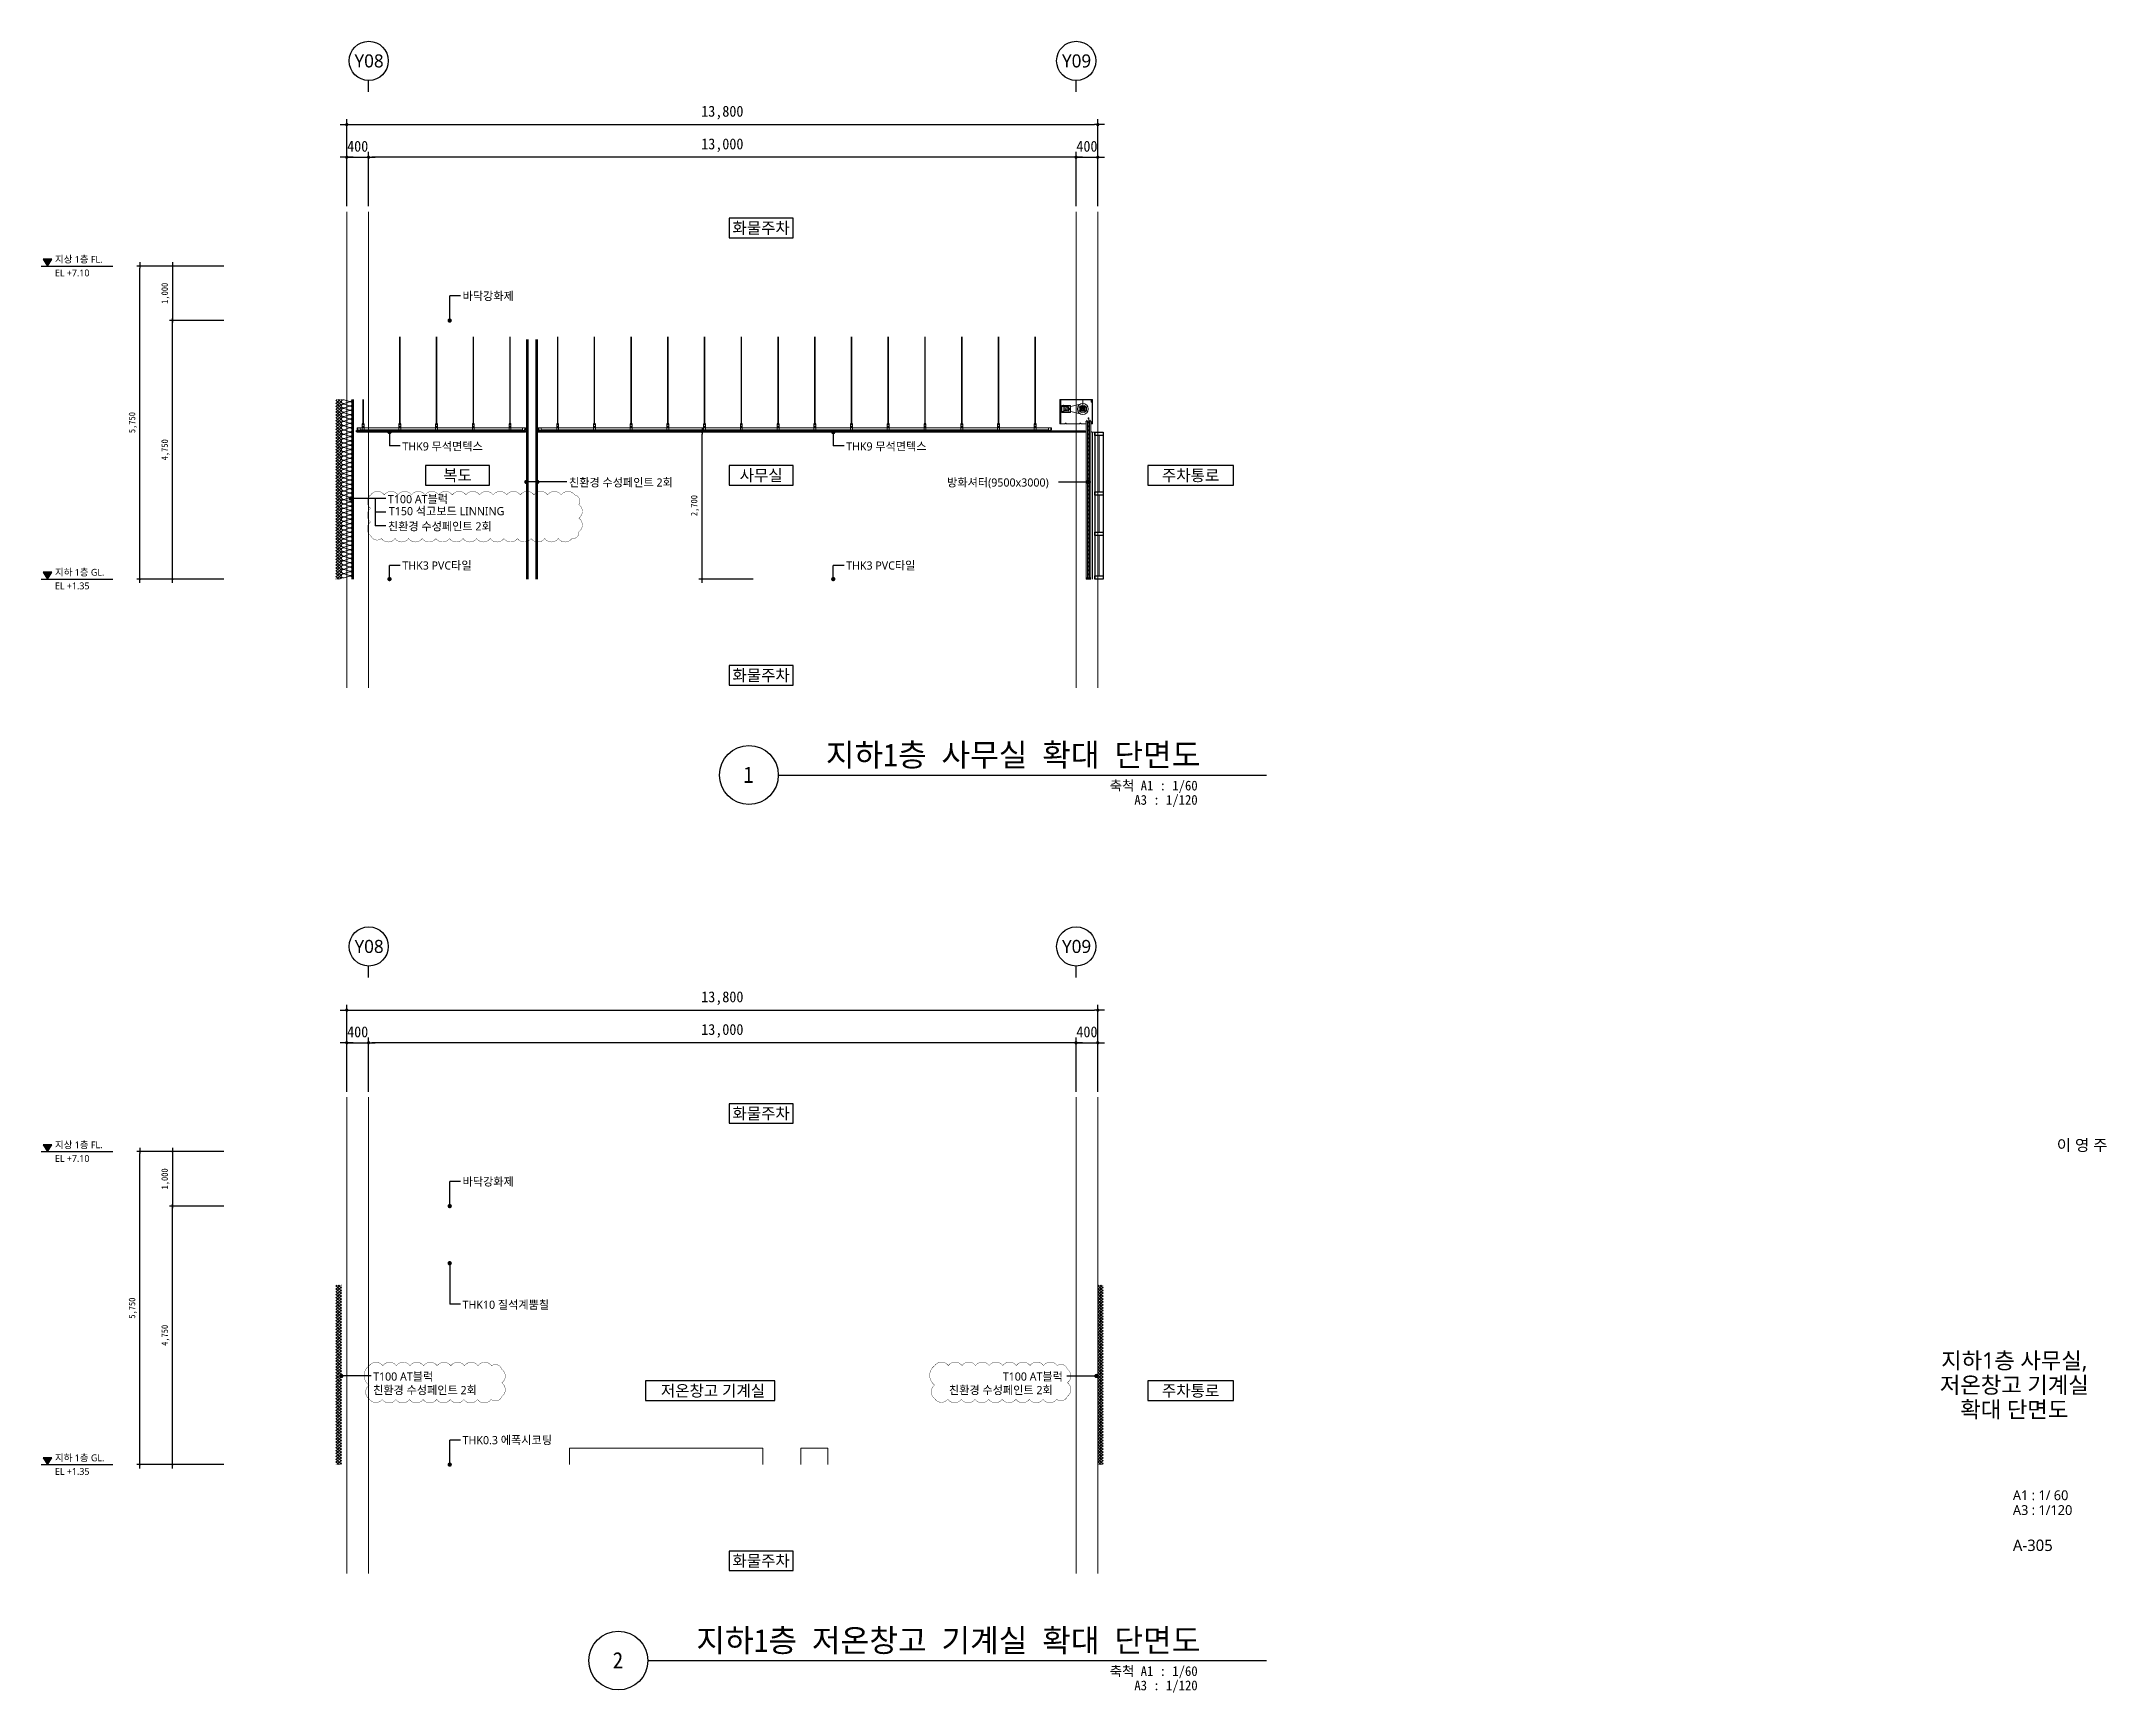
# Model space of a CAD drawing. Header units: inches. Extents: x 3675 to 732988, y -33059 to 70575.
# Drawn here: x 275733 to 313684, y -33059 to -2719 of the extents above; entities that cross this region are included whole.
import ezdxf
from ezdxf.enums import TextEntityAlignment as Align

# ---------------------------------------------------------------- set-up
doc = ezdxf.new("R2010")
doc.units = ezdxf.units.IN
doc.header["$MEASUREMENT"] = 0
doc.linetypes.add('CEN', pattern=[62, 60, -1, 0, -1])
doc.linetypes.add('HIDDENX2', pattern=[0.75, 0.5, -0.25])
doc.layers.get('0').update_dxf_attribs({"linetype": 'CONTINUOUS'})
for name, color, linetype, lineweight in [('A-AXIS-BUBL', 7, 'CONTINUOUS', 25), ('A-AXIS-LINE', 1, 'CEN', 15), ('A-BORD-TEXT', 3, 'CONTINUOUS', 25), ('A-DIMS', 7, 'CONTINUOUS', 25), ('A-ELEV-LIN3', 8, 'CONTINUOUS', 18), ('A-MKXS-LEAD', 7, 'CONTINUOUS', 25), ('A-MKXS-TEXT1', 3, 'CONTINUOUS', 25), ('A-MKXX-NAME', 3, 'CONTINUOUS', 25), ('A-MKXX-SYMB', 7, 'CONTINUOUS', 25), ('A-SECT-LIN1', 4, 'CONTINUOUS', 25), ('A-XXXX-FIN2', 6, 'CONTINUOUS', 20), ('A-XXXX-HATC', 8, 'CONTINUOUS', 18), ('A-XXXX-INSL2', 8, 'CONTINUOUS', 18), ('A-XXXX-SYMB', 7, 'CONTINUOUS', 25), ('A-XXXX-TXT1', 3, 'CONTINUOUS', 25), ('A-XXXX-TXT2', 3, 'CONTINUOUS', 25), ('DJ', 7, 'CONTINUOUS', 5), ('REV-202205', 20, 'CONTINUOUS', 25)]:
    doc.layers.add(name, color=color, linetype=linetype, lineweight=lineweight)
doc.layers.add('SYMB', color=7, linetype='CONTINUOUS')
doc.layers.add('TEXT', color=7, linetype='CONTINUOUS')
doc.styles.add('HY울릉도L', font='H2GTRE.TTF')
doc.styles.add('돋움체', font='')
doc.styles.add('맑은고딕', font='malgun.ttf')
doc.styles.get('돋움체').set_extended_font_data('DotumChe')
doc.dimstyles.new('CDIM', dxfattribs={"dimtxt": 2, "dimasz": 0.6, "dimexe": 1, "dimexo": 1, "dimgap": 1, "dimtad": 1, "dimdec": 0, "dimrnd": 0.5, "dimzin": 0, "dimdsep": 32, "dimlunit": 6, "dimtxsty": 'HY울릉도L', "dimblk1": '_CIDOT', "dimblk2": '_CIDOT', "dimsah": 1, "dimcen": 4.5, "dimclrd": 2, "dimclre": 2, "dimclrt": 7, "dimadec": 0, "dimazin": 0, "dimtfac": 1, "dimtdec": 0, "dimtix": 1, "dimtmove": 2, "dimatfit": 1, "dimldrblk": '_CIDOT', "dimfxl": 1, "dimtolj": 1, "dimtzin": 0, "dimlwd": -1, "dimarcsym": 0})

msp = doc.modelspace()

# ---------------------------------------------------------------- texts
at = {"layer": 'A-BORD-TEXT', "style": '맑은고딕'}
msp.add_text('이 영 주', height=210, dxfattribs=at).set_placement((313699.4, -23104.7), align=Align.RIGHT)
for s, p in [('지하1층 사무실,', (311986.5, -26956.5)), ('저온창고 기계실', (311986.5, -27406.5)), ('확대 단면도', (311986.5, -27856.5))]:
    msp.add_text(s, height=300, dxfattribs=at).set_placement(p, align=Align.MIDDLE_CENTER)
at = {"layer": 'A-MKXS-TEXT1', "style": '맑은고딕'}
for s, p in [('바닥강화제', (283473.8, -7399.9)), ('THK9 무석면텍스', (282367.2, -10161.3)), ('THK9 무석면텍스', (290521.2, -10161.3)), ('친환경 수성페인트 2회', (285429.2, -10824.9)), ('방화셔터(9500x3000)', (292376.7, -10824.9)), ('T100 AT블럭', (282101.9, -11130.7)), ('T150 석고보드 LINNING', (282119.4, -11351.5)), ('친환경 수성페인트 2회', (282101.9, -11630.7)), ('THK3 PVC타일', (282367.2, -12349.9)), ('THK3 PVC타일', (290521.2, -12349.9)), ('바닥강화제', (283473.8, -23669.5)), ('THK10 질석계뿜칠', (283473.8, -25930.9)), ('T100 AT블럭', (281829.2, -27250.5)), ('친환경 수성페인트 2회', (281829.2, -27500.5)), ('친환경 수성페인트 2회', (292410.5, -27500.5)), ('THK0.3 에폭시코팅', (283473.8, -28419.5))]:
    msp.add_text(s, height=150, dxfattribs=at).set_placement(p, align=Align.MIDDLE_LEFT)
msp.add_text('T100 AT블럭', height=150, dxfattribs=at).set_placement((294504.1, -27250.5), align=Align.MIDDLE_RIGHT)
at = {"layer": 'A-MKXX-NAME', "style": '맑은고딕'}
for s, p in [('화물주차', (288959.3, -6148.3)), ('복도', (283380.7, -10693.4)), ('사무실', (288959.3, -10693.4)), ('주차통로', (296851.8, -10693.4)), ('화물주차', (288959.3, -14366.8)), ('화물주차', (288959.3, -22417.9)), ('저온창고 기계실', (288074.5, -27511.9)), ('주차통로', (296851.8, -27511.9)), ('화물주차', (288959.3, -30636.5))]:
    msp.add_text(s, height=210, dxfattribs=at).set_placement(p, align=Align.MIDDLE_CENTER)
at = {"layer": 'A-XXXX-TXT1', "style": '돋움체'}
for s, p in [('지하1층 사무실 확대 단면도', (297031.2, -16165.5)), ('지하1층 저온창고 기계실 확대 단면도', (297031.2, -32435.1))]:
    msp.add_text(s, height=420, dxfattribs=at).set_placement(p, align=Align.BOTTOM_RIGHT)
for s, p in [('1', (288728.1, -16193.1)), ('2', (286328.1, -32462.7))]:
    msp.add_text(s, height=300, dxfattribs=at).set_placement(p, align=Align.MIDDLE)
for s, p in [('축척 A1 : 1/60', (296980.6, -16302.8)), ('A3 : 1/120', (296980.6, -16565.5)), ('축척 A1 : 1/60', (296980.6, -32572.5)), ('A3 : 1/120', (296980.6, -32835.2))]:
    msp.add_text(s, height=180, dxfattribs=at).set_placement(p, align=Align.TOP_RIGHT)
at = {"layer": 'A-XXXX-TXT1', "style": '맑은고딕'}
for s, height, p in [('A1 : 1/ 60', 180, (311960.7, -29521.9)), ('A3 : 1/120', 180, (311960.7, -29794)), ('A-305', 210, (311960.7, -30456.1))]:
    msp.add_text(s, height=height, dxfattribs=at).set_placement(p)
at = {"layer": 'A-XXXX-TXT2', "ltscale": 0.2, "style": '맑은고딕'}
for s, p in [('Y08', (281755.8, -3079.3)), ('Y09', (294755.8, -3079.3)), ('Y08', (281755.8, -19348.9)), ('Y09', (294755.8, -19348.9))]:
    msp.add_text(s, height=240, dxfattribs=at).set_placement(p, align=Align.MIDDLE_CENTER)

# ---------------------------------------------------------------- blocks, each defined once
blk = doc.blocks.new('입단면LEVEL1')
at = {"layer": 'SYMB', "linetype": 'ByBlock'}
blk.add_line((0, 0), (26.26, 0), dxfattribs=at)
blk.add_lwpolyline([(0.64, 2.5), (2.24, 0), (3.84, 2.5)], close=True, dxfattribs=at)
blk.add_solid([(0.64, 2.5), (3.84, 2.5), (2.24, 0)], dxfattribs=at)
at = {"layer": 'TEXT', "style": '돋움체'}
for tag, p in [('층레벨', (5.03, 1.28)), ('LEVEL', (5.85, -2.99))]:
    blk.add_attdef(tag, p, '', height=2.5, dxfattribs=at)
blk = doc.blocks.new('_CIDOT')
at = {"color": 0, "linetype": 'ByBlock'}
blk.add_line((2, 0), (-1, 0), dxfattribs=at)
at = {"color": 0, "linetype": 'ByBlock', "const_width": 0.5}
blk.add_lwpolyline([(-0.25, 0, 1), (0.25, 0, 1)], format="xyb", close=True, dxfattribs=at)
blk = doc.blocks.new('*D796')
at = {"layer": 'A-DIMS', "lineweight": -2, "transparency": 16777216}
for p, q in [((281746, -22019), (281746, -21019)), ((294746, -22019), (294746, -21019))]:
    blk.add_line(p, q, dxfattribs=at)
at = {"layer": 'A-DIMS', "transparency": 16777216}
blk.add_line((294686, -21119), (281806, -21119), dxfattribs=at)
at = {"layer": 'A-DIMS', "transparency": 16777216, "xscale": 60, "yscale": 60, "zscale": 60, "rotation": 180}
blk.add_blockref('_CIDOT', (281746, -21119), dxfattribs=at)
at = {"layer": 'A-DIMS', "transparency": 16777216, "xscale": 60, "yscale": 60, "zscale": 60}
blk.add_blockref('_CIDOT', (294746, -21119), dxfattribs=at)
at = {"layer": 'A-DIMS', "color": 3, "transparency": 16777216, "insert": (288246, -20900), "char_height": 200, "attachment_point": 5, "style": '돋움체'}
blk.add_mtext('\\A1;13,000', dxfattribs=at)
blk = doc.blocks.new('*D797')
at = {"layer": 'A-DIMS', "lineweight": -2, "transparency": 16777216}
for p, q in [((281346, -22019), (281346, -20419)), ((295146, -22019), (295146, -20419))]:
    blk.add_line(p, q, dxfattribs=at)
at = {"layer": 'A-DIMS', "transparency": 16777216}
blk.add_line((281406, -20519), (295086, -20519), dxfattribs=at)
at = {"layer": 'A-DIMS', "transparency": 16777216, "xscale": 60, "yscale": 60, "zscale": 60, "rotation": 180}
blk.add_blockref('_CIDOT', (281346, -20519), dxfattribs=at)
at = {"layer": 'A-DIMS', "transparency": 16777216, "xscale": 60, "yscale": 60, "zscale": 60}
blk.add_blockref('_CIDOT', (295146, -20519), dxfattribs=at)
at = {"layer": 'A-DIMS', "color": 3, "transparency": 16777216, "insert": (288246, -20300), "char_height": 200, "attachment_point": 5, "style": '돋움체'}
blk.add_mtext('\\A1;13,800', dxfattribs=at)
blk = doc.blocks.new('*D798')
at = {"layer": 'A-DIMS', "transparency": 16777216}
for p, q in [((294686, -21119), (294626, -21119)), ((294746, -21119), (295146, -21119)), ((295206, -21119), (295266, -21119))]:
    blk.add_line(p, q, dxfattribs=at)
at = {"layer": 'A-DIMS', "lineweight": -2, "transparency": 16777216}
for p, q in [((294746, -22019), (294746, -21019)), ((295146, -22019), (295146, -21019))]:
    blk.add_line(p, q, dxfattribs=at)
at = {"layer": 'A-DIMS', "transparency": 16777216, "xscale": 60, "yscale": 60, "zscale": 60}
blk.add_blockref('_CIDOT', (294746, -21119), dxfattribs=at)
at = {"layer": 'A-DIMS', "transparency": 16777216, "xscale": 60, "yscale": 60, "zscale": 60, "rotation": 180}
blk.add_blockref('_CIDOT', (295146, -21119), dxfattribs=at)
at = {"layer": 'A-DIMS', "color": 3, "transparency": 16777216, "insert": (294946, -20919), "char_height": 200, "attachment_point": 5, "style": '돋움체'}
blk.add_mtext('\\A1;400', dxfattribs=at)
blk = doc.blocks.new('*D799')
at = {"layer": 'A-DIMS', "lineweight": -2, "transparency": 16777216}
for p, q in [((281746, -5749), (281746, -4749)), ((294746, -5749), (294746, -4749))]:
    blk.add_line(p, q, dxfattribs=at)
at = {"layer": 'A-DIMS', "transparency": 16777216}
blk.add_line((294686, -4849), (281806, -4849), dxfattribs=at)
at = {"layer": 'A-DIMS', "transparency": 16777216, "xscale": 60, "yscale": 60, "zscale": 60, "rotation": 180}
blk.add_blockref('_CIDOT', (281746, -4849), dxfattribs=at)
at = {"layer": 'A-DIMS', "transparency": 16777216, "xscale": 60, "yscale": 60, "zscale": 60}
blk.add_blockref('_CIDOT', (294746, -4849), dxfattribs=at)
at = {"layer": 'A-DIMS', "color": 3, "transparency": 16777216, "insert": (288246, -4630), "char_height": 200, "attachment_point": 5, "style": '돋움체'}
blk.add_mtext('\\A1;13,000', dxfattribs=at)
blk = doc.blocks.new('*D800')
at = {"layer": 'A-DIMS', "lineweight": -2, "transparency": 16777216}
for p, q in [((281346, -5749), (281346, -4149)), ((295146, -5749), (295146, -4149))]:
    blk.add_line(p, q, dxfattribs=at)
at = {"layer": 'A-DIMS', "transparency": 16777216}
blk.add_line((281406, -4249), (295086, -4249), dxfattribs=at)
at = {"layer": 'A-DIMS', "transparency": 16777216, "xscale": 60, "yscale": 60, "zscale": 60, "rotation": 180}
blk.add_blockref('_CIDOT', (281346, -4249), dxfattribs=at)
at = {"layer": 'A-DIMS', "transparency": 16777216, "xscale": 60, "yscale": 60, "zscale": 60}
blk.add_blockref('_CIDOT', (295146, -4249), dxfattribs=at)
at = {"layer": 'A-DIMS', "color": 3, "transparency": 16777216, "insert": (288246, -4030), "char_height": 200, "attachment_point": 5, "style": '돋움체'}
blk.add_mtext('\\A1;13,800', dxfattribs=at)
blk = doc.blocks.new('*D801')
at = {"layer": 'A-DIMS', "transparency": 16777216}
for p, q in [((294686, -4849), (294626, -4849)), ((294746, -4849), (295146, -4849)), ((295206, -4849), (295266, -4849))]:
    blk.add_line(p, q, dxfattribs=at)
at = {"layer": 'A-DIMS', "lineweight": -2, "transparency": 16777216}
for p, q in [((294746, -5749), (294746, -4749)), ((295146, -5749), (295146, -4749))]:
    blk.add_line(p, q, dxfattribs=at)
at = {"layer": 'A-DIMS', "transparency": 16777216, "xscale": 60, "yscale": 60, "zscale": 60}
blk.add_blockref('_CIDOT', (294746, -4849), dxfattribs=at)
at = {"layer": 'A-DIMS', "transparency": 16777216, "xscale": 60, "yscale": 60, "zscale": 60, "rotation": 180}
blk.add_blockref('_CIDOT', (295146, -4849), dxfattribs=at)
at = {"layer": 'A-DIMS', "color": 3, "transparency": 16777216, "insert": (294946, -4649), "char_height": 200, "attachment_point": 5, "style": '돋움체'}
blk.add_mtext('\\A1;400', dxfattribs=at)
blk = doc.blocks.new('*D802')
at = {"layer": 'A-DIMS', "transparency": 16777216}
for p, q in [((281286, -4849), (281226, -4849)), ((281346, -4849), (281746, -4849)), ((281806, -4849), (281866, -4849))]:
    blk.add_line(p, q, dxfattribs=at)
at = {"layer": 'A-DIMS', "lineweight": -2, "transparency": 16777216}
for p, q in [((281346, -5749), (281346, -4749)), ((281746, -5749), (281746, -4749))]:
    blk.add_line(p, q, dxfattribs=at)
at = {"layer": 'A-DIMS', "transparency": 16777216, "xscale": 60, "yscale": 60, "zscale": 60}
blk.add_blockref('_CIDOT', (281346, -4849), dxfattribs=at)
at = {"layer": 'A-DIMS', "transparency": 16777216, "xscale": 60, "yscale": 60, "zscale": 60, "rotation": 180}
blk.add_blockref('_CIDOT', (281746, -4849), dxfattribs=at)
at = {"layer": 'A-DIMS', "color": 3, "transparency": 16777216, "insert": (281546, -4649), "char_height": 200, "attachment_point": 5, "style": '돋움체'}
blk.add_mtext('\\A1;400', dxfattribs=at)
blk = doc.blocks.new('*D803')
at = {"layer": 'A-DIMS', "lineweight": -2, "transparency": 16777216}
for p, q in [((279086, -23119), (278086, -23119)), ((279086, -24119), (278086, -24119))]:
    blk.add_line(p, q, dxfattribs=at)
at = {"layer": 'A-DIMS', "transparency": 16777216}
blk.add_line((278146, -23155), (278146, -24083), dxfattribs=at)
at = {"layer": 'A-DIMS', "transparency": 16777216, "xscale": 36, "yscale": 36, "zscale": 36}
for p, rotation in [((278146, -23119), 90), ((278146, -24119), 270)]:
    blk.add_blockref('_CIDOT', p, dxfattribs=dict(at, rotation=rotation))
at = {"layer": 'A-DIMS', "color": 3, "transparency": 16777216, "insert": (278014, -23619), "char_height": 120, "attachment_point": 5, "rotation": 90, "style": '돋움체'}
blk.add_mtext('\\A1;1,000', dxfattribs=at)
blk = doc.blocks.new('*D804')
at = {"layer": 'A-DIMS', "lineweight": -2, "transparency": 16777216}
for p, q in [((279086, -24119), (278086, -24119)), ((279086, -28869), (278086, -28869))]:
    blk.add_line(p, q, dxfattribs=at)
at = {"layer": 'A-DIMS', "transparency": 16777216}
blk.add_line((278146, -28833), (278146, -24155), dxfattribs=at)
at = {"layer": 'A-DIMS', "transparency": 16777216, "xscale": 36, "yscale": 36, "zscale": 36}
for p, rotation in [((278146, -24119), 90), ((278146, -28869), 270)]:
    blk.add_blockref('_CIDOT', p, dxfattribs=dict(at, rotation=rotation))
at = {"layer": 'A-DIMS', "color": 3, "transparency": 16777216, "insert": (278014, -26494), "char_height": 120, "attachment_point": 5, "rotation": 90, "style": '돋움체'}
blk.add_mtext('\\A1;4,750', dxfattribs=at)
blk = doc.blocks.new('*D805')
at = {"layer": 'A-DIMS', "lineweight": -2, "transparency": 16777216}
for p, q in [((279086, -23119), (277486, -23119)), ((279086, -28869), (277486, -28869))]:
    blk.add_line(p, q, dxfattribs=at)
at = {"layer": 'A-DIMS', "transparency": 16777216}
blk.add_line((277546, -28833), (277546, -23155), dxfattribs=at)
at = {"layer": 'A-DIMS', "transparency": 16777216, "xscale": 36, "yscale": 36, "zscale": 36}
for p, rotation in [((277546, -23119), 90), ((277546, -28869), 270)]:
    blk.add_blockref('_CIDOT', p, dxfattribs=dict(at, rotation=rotation))
at = {"layer": 'A-DIMS', "color": 3, "transparency": 16777216, "insert": (277414, -25994), "char_height": 120, "attachment_point": 5, "rotation": 90, "style": '돋움체'}
blk.add_mtext('\\A1;5,750', dxfattribs=at)
blk = doc.blocks.new('*D806')
at = {"layer": 'A-DIMS', "transparency": 16777216}
for p, q in [((281286, -21119), (281226, -21119)), ((281346, -21119), (281746, -21119)), ((281806, -21119), (281866, -21119))]:
    blk.add_line(p, q, dxfattribs=at)
at = {"layer": 'A-DIMS', "lineweight": -2, "transparency": 16777216}
for p, q in [((281346, -22019), (281346, -21019)), ((281746, -22019), (281746, -21019))]:
    blk.add_line(p, q, dxfattribs=at)
at = {"layer": 'A-DIMS', "transparency": 16777216, "xscale": 60, "yscale": 60, "zscale": 60}
blk.add_blockref('_CIDOT', (281346, -21119), dxfattribs=at)
at = {"layer": 'A-DIMS', "transparency": 16777216, "xscale": 60, "yscale": 60, "zscale": 60, "rotation": 180}
blk.add_blockref('_CIDOT', (281746, -21119), dxfattribs=at)
at = {"layer": 'A-DIMS', "color": 3, "transparency": 16777216, "insert": (281546, -20919), "char_height": 200, "attachment_point": 5, "style": '돋움체'}
blk.add_mtext('\\A1;400', dxfattribs=at)
blk = doc.blocks.new('*D807')
at = {"layer": 'A-DIMS', "lineweight": -2, "transparency": 16777216}
for p, q in [((279086, -6849), (278086, -6849)), ((279086, -7849), (278086, -7849))]:
    blk.add_line(p, q, dxfattribs=at)
at = {"layer": 'A-DIMS', "transparency": 16777216}
blk.add_line((278146, -6885), (278146, -7813), dxfattribs=at)
at = {"layer": 'A-DIMS', "transparency": 16777216, "xscale": 36, "yscale": 36, "zscale": 36}
for p, rotation in [((278146, -6849), 90), ((278146, -7849), 270)]:
    blk.add_blockref('_CIDOT', p, dxfattribs=dict(at, rotation=rotation))
at = {"layer": 'A-DIMS', "color": 3, "transparency": 16777216, "insert": (278014, -7349), "char_height": 120, "attachment_point": 5, "rotation": 90, "style": '돋움체'}
blk.add_mtext('\\A1;1,000', dxfattribs=at)
blk = doc.blocks.new('*D808')
at = {"layer": 'A-DIMS', "lineweight": -2, "transparency": 16777216}
for p, q in [((279086, -7849), (278086, -7849)), ((279086, -12599), (278086, -12599))]:
    blk.add_line(p, q, dxfattribs=at)
at = {"layer": 'A-DIMS', "transparency": 16777216}
blk.add_line((278146, -12563), (278146, -7885), dxfattribs=at)
at = {"layer": 'A-DIMS', "transparency": 16777216, "xscale": 36, "yscale": 36, "zscale": 36}
for p, rotation in [((278146, -7849), 90), ((278146, -12599), 270)]:
    blk.add_blockref('_CIDOT', p, dxfattribs=dict(at, rotation=rotation))
at = {"layer": 'A-DIMS', "color": 3, "transparency": 16777216, "insert": (278014, -10224), "char_height": 120, "attachment_point": 5, "rotation": 90, "style": '돋움체'}
blk.add_mtext('\\A1;4,750', dxfattribs=at)
blk = doc.blocks.new('*D809')
at = {"layer": 'A-DIMS', "lineweight": -2, "transparency": 16777216}
for p, q in [((279086, -6849), (277486, -6849)), ((279086, -12599), (277486, -12599))]:
    blk.add_line(p, q, dxfattribs=at)
at = {"layer": 'A-DIMS', "transparency": 16777216}
blk.add_line((277546, -12563), (277546, -6885), dxfattribs=at)
at = {"layer": 'A-DIMS', "transparency": 16777216, "xscale": 36, "yscale": 36, "zscale": 36}
for p, rotation in [((277546, -6849), 90), ((277546, -12599), 270)]:
    blk.add_blockref('_CIDOT', p, dxfattribs=dict(at, rotation=rotation))
at = {"layer": 'A-DIMS', "color": 3, "transparency": 16777216, "insert": (277414, -9724), "char_height": 120, "attachment_point": 5, "rotation": 90, "style": '돋움체'}
blk.add_mtext('\\A1;5,750', dxfattribs=at)
blk = doc.blocks.new('*D810')
at = {"layer": 'A-DIMS', "lineweight": -2, "transparency": 16777216}
for p, q in [((288813, -9899), (287813, -9899)), ((288813, -12599), (287813, -12599))]:
    blk.add_line(p, q, dxfattribs=at)
at = {"layer": 'A-DIMS', "transparency": 16777216}
blk.add_line((287873, -12563), (287873, -9935), dxfattribs=at)
at = {"layer": 'A-DIMS', "transparency": 16777216, "xscale": 36, "yscale": 36, "zscale": 36}
for p, rotation in [((287873, -9899), 90), ((287873, -12599), 270)]:
    blk.add_blockref('_CIDOT', p, dxfattribs=dict(at, rotation=rotation))
at = {"layer": 'A-DIMS', "color": 3, "transparency": 16777216, "insert": (287742, -11249), "char_height": 120, "attachment_point": 5, "rotation": 90, "style": '돋움체'}
blk.add_mtext('\\A1;2,700', dxfattribs=at)
blk = doc.blocks.new('A$C40A0763A')
at = {"layer": 'A-ELEV-LIN3'}
for p, q in [((131, 2859), (131, 2791)), ((131, 2799), (131, 2791)), ((134, 2852), (145, 2841)), ((145, 2809), (134, 2798)), ((140, 2868), (208, 2868)), ((140, 2865), (140, 2851)), ((140, 2799), (140, 2784)), ((140, 2782), (208, 2782)), ((147, 2865), (158, 2855)), ((158, 2795), (147, 2785)), ((162, 2837), (165, 2840)), ((165, 2833), (162, 2837)), ((165, 2840), (169, 2836)), ((169, 2836), (165, 2833)), ((201, 2865), (192, 2856)), ((192, 2794), (201, 2785)), ((214, 2852), (206, 2844)), ((206, 2806), (214, 2798)), ((208, 2865), (208, 2852)), ((208, 2799), (208, 2784)), ((217, 2859), (217, 2791)), ((494, 2845), (222, 2914)), ((495, 2806), (224, 2737)), ((405, 2892), (560, 2892)), ((405, 2892), (405, 2758)), ((405, 2758), (560, 2758)), ((422, 2829), (413, 2829)), ((422, 2821), (413, 2821)), ((422, 2829), (430, 2829)), ((422, 2821), (430, 2821)), ((438, 2859), (438, 2791)), ((438, 2799), (438, 2791)), ((447, 2868), (514, 2868)), ((447, 2782), (514, 2782)), ((524, 2859), (524, 2852)), ((524, 2859), (524, 2791)), ((540, 2884), (535, 2884)), ((540, 2876), (535, 2876)), ((540, 2774), (535, 2774)), ((540, 2766), (535, 2766)), ((540, 2884), (546, 2884)), ((540, 2876), (546, 2876)), ((540, 2774), (546, 2774)), ((540, 2766), (546, 2766)), ((560, 2892), (560, 2758)), ((3, 2551), (27, 2551)), ((27, 2551), (27, 2591)), ((27, 2591), (29, 2591)), ((29, 2601), (29, -280)), ((54, 2601), (29, 2601)), ((33, 2619), (33, 2620)), ((54, 2601), (54, -280)), ((89, 2601), (89, -280)), ((114, 2601), (89, 2601)), ((110, 2619), (109, 2620)), ((114, 2601), (114, -280))]:
    blk.add_line(p, q, dxfattribs=at)
blk.add_lwpolyline([(176, 2825), (176, 2995)], dxfattribs=at)
for centre, radius in [((176, 2825), 100), ((176, 2825), 70), ((140, 2859), 4.62), ((140, 2791), 4.62), ((176, 2825), 35), ((176, 2825), 25), ((176, 2825), 23), ((208, 2859), 4.62), ((208, 2791), 4.62), ((422, 2825), 16.2), ((447, 2859), 4.62), ((447, 2791), 4.62), ((483, 2825), 23.1), ((483, 2825), 23.1), ((483, 2825), 18.2), ((514, 2859), 4.62), ((514, 2791), 4.62), ((540, 2880), 12.2), ((540, 2770), 12.2)]:
    blk.add_circle(centre, radius, dxfattribs=at)
for centre, radius, start, end in [((140, 2859), 9.24, 45, 225), ((140, 2859), 9.24, 90, 180), ((140, 2791), 9.24, 135, 315), ((140, 2791), 9.24, 180, 270), ((176, 2825), 17, 141.1444, 125.8836), ((176, 2825), 16, 141.7398, 125.5179), ((208, 2859), 9.24, 315, 135), ((208, 2791), 9.24, 225, 45), ((208, 2859), 9.24, 0, 90), ((208, 2791), 9.24, 270, 0), ((413, 2825), 4.2, 90, 270), ((430, 2825), 4.2, 270, 90), ((447, 2859), 9.24, 90, 180), ((447, 2791), 9.24, 180, 270), ((514, 2859), 9.24, 0, 90), ((514, 2791), 9.24, 270, 0), ((535, 2880), 4.2, 90, 270), ((535, 2770), 4.2, 90, 270), ((546, 2880), 4.2, 270, 90), ((546, 2770), 4.2, 270, 90), ((27, 2593), 27.5, 17.3443, 78.5827), ((28, 2594), 25.5, 16.1, 78.6846), ((115, 2593), 27.5, 101.4173, 162.6557), ((115, 2594), 25.5, 101.3154, 163.9)]:
    blk.add_arc(centre, radius, start, end, dxfattribs=at)
at = {"layer": 'DJ', "color": 4}
for p, q in [((1, 3000), (1, 2550)), ((1, 3000), (1, 2995)), ((1, 2995), (601, 2995)), ((601, 3000), (601, 2550)), ((1, 2550), (29, 2550)), ((29, 2550), (29, 2591)), ((64, 2645), (64, 2581)), ((64, 2572), (64, 2508)), ((64, 2498), (64, 2435)), ((64, 2425), (64, 2361)), ((64, 2351), (64, 2288)), ((64, 2278), (64, 2214)), ((72, 2647), (66, 2647)), ((66, 2645), (66, 2581)), ((72, 2574), (66, 2574)), ((66, 2571), (66, 2508)), ((72, 2500), (66, 2500)), ((66, 2498), (66, 2434)), ((72, 2427), (66, 2427)), ((66, 2424), (66, 2361)), ((72, 2353), (66, 2353)), ((66, 2351), (66, 2287)), ((72, 2280), (66, 2280)), ((66, 2277), (66, 2214)), ((67, 2653), (68, 2654)), ((72, 2646), (67, 2646)), ((67, 2580), (68, 2581)), ((72, 2572), (67, 2572)), ((67, 2506), (68, 2507)), ((72, 2499), (67, 2499)), ((67, 2433), (68, 2434)), ((72, 2425), (67, 2425)), ((67, 2359), (69, 2360)), ((72, 2352), (67, 2352)), ((67, 2286), (69, 2287)), ((72, 2278), (67, 2278)), ((69, 2585), (70, 2584)), ((69, 2511), (70, 2510)), ((69, 2438), (70, 2437)), ((69, 2364), (70, 2363)), ((69, 2291), (70, 2290)), ((72, 2576), (71, 2576)), ((71, 2575), (72, 2575)), ((72, 2503), (71, 2503)), ((71, 2501), (72, 2501)), ((72, 2429), (71, 2429)), ((71, 2428), (72, 2428)), ((72, 2356), (71, 2356)), ((71, 2354), (72, 2354)), ((72, 2282), (71, 2282)), ((71, 2281), (72, 2281)), ((114, 2550), (114, 2590)), ((129, 2590), (114, 2590)), ((114, 2550), (214, 2550)), ((129, 2590), (129, 2588)), ((229, 2565), (214, 2565)), ((214, 2565), (214, 2550)), ((229, 2550), (229, 2565)), ((229, 2550), (486, 2550)), ((229, 2550), (486, 2550)), ((501, 2565), (486, 2565)), ((486, 2565), (486, 2550)), ((501, 2550), (501, 2565)), ((501, 2550), (601, 2550)), ((601, 2550), (501, 2550)), ((601, 2550), (501, 2550)), ((64, 2204), (64, 2141)), ((64, 2131), (64, 2067)), ((64, 2057), (64, 1994)), ((64, 1984), (64, 1920)), ((64, 1910), (64, 1847)), ((72, 2206), (66, 2206)), ((66, 2204), (66, 2140)), ((72, 2133), (66, 2133)), ((66, 2130), (66, 2067)), ((72, 2059), (66, 2059)), ((66, 2057), (66, 1993)), ((72, 1986), (66, 1986)), ((66, 1983), (66, 1920)), ((72, 1912), (66, 1912)), ((66, 1910), (66, 1846)), ((67, 2212), (69, 2213)), ((72, 2205), (67, 2205)), ((67, 2139), (69, 2140)), ((72, 2131), (67, 2131)), ((67, 2065), (69, 2066)), ((72, 2058), (67, 2058)), ((67, 1992), (69, 1993)), ((72, 1984), (67, 1984)), ((67, 1918), (69, 1919)), ((72, 1911), (67, 1911)), ((69, 2217), (70, 2216)), ((69, 2144), (70, 2143)), ((69, 2070), (70, 2069)), ((69, 1997), (70, 1996)), ((69, 1923), (70, 1922)), ((72, 2209), (71, 2209)), ((71, 2207), (72, 2207)), ((72, 2135), (71, 2135)), ((71, 2134), (72, 2134)), ((72, 2062), (71, 2062)), ((71, 2060), (72, 2060)), ((72, 1988), (71, 1988)), ((71, 1987), (72, 1987)), ((72, 1915), (71, 1915)), ((71, 1913), (72, 1913)), ((64, 1837), (64, 1773)), ((64, 1763), (64, 1700)), ((64, 1690), (64, 1626)), ((64, 1616), (64, 1553)), ((64, 1543), (64, 1479)), ((72, 1839), (66, 1839)), ((66, 1836), (66, 1773)), ((72, 1765), (66, 1765)), ((66, 1763), (66, 1699)), ((72, 1692), (66, 1692)), ((66, 1689), (66, 1626)), ((72, 1618), (66, 1618)), ((66, 1616), (66, 1552)), ((72, 1545), (66, 1545)), ((66, 1542), (66, 1479)), ((67, 1845), (69, 1846)), ((72, 1837), (67, 1837)), ((67, 1771), (69, 1772)), ((72, 1764), (67, 1764)), ((67, 1698), (69, 1699)), ((72, 1690), (67, 1690)), ((67, 1624), (69, 1625)), ((72, 1617), (67, 1617)), ((67, 1551), (69, 1551)), ((72, 1543), (67, 1543)), ((69, 1850), (70, 1849)), ((69, 1776), (70, 1775)), ((69, 1703), (70, 1702)), ((69, 1629), (70, 1628)), ((69, 1556), (70, 1555)), ((72, 1841), (71, 1841)), ((71, 1840), (72, 1840)), ((72, 1768), (71, 1768)), ((71, 1766), (72, 1766)), ((72, 1694), (71, 1694)), ((71, 1693), (72, 1693)), ((72, 1621), (71, 1621)), ((71, 1619), (72, 1619)), ((72, 1547), (71, 1547)), ((71, 1546), (72, 1546)), ((64, 1469), (64, 1406)), ((64, 1396), (64, 1332)), ((64, 1322), (64, 1259)), ((64, 1249), (64, 1185)), ((64, 1175), (64, 1112)), ((72, 1471), (66, 1471)), ((66, 1469), (66, 1405)), ((72, 1398), (66, 1398)), ((66, 1395), (66, 1332)), ((72, 1324), (66, 1324)), ((66, 1322), (66, 1258)), ((72, 1251), (66, 1251)), ((66, 1248), (66, 1185)), ((72, 1177), (66, 1177)), ((66, 1175), (66, 1111)), ((72, 1470), (67, 1470)), ((72, 1396), (67, 1396)), ((72, 1323), (67, 1323)), ((72, 1249), (67, 1249)), ((72, 1176), (67, 1176)), ((68, 1477), (69, 1478)), ((68, 1404), (69, 1405)), ((68, 1330), (69, 1331)), ((68, 1256), (69, 1257)), ((68, 1183), (69, 1184)), ((69, 1482), (70, 1481)), ((69, 1409), (70, 1408)), ((69, 1335), (70, 1334)), ((69, 1262), (70, 1261)), ((69, 1188), (70, 1187)), ((72, 1474), (71, 1474)), ((71, 1472), (72, 1472)), ((72, 1400), (71, 1400)), ((71, 1399), (72, 1399)), ((72, 1327), (71, 1327)), ((71, 1325), (72, 1325)), ((72, 1253), (71, 1253)), ((71, 1252), (72, 1252)), ((72, 1180), (71, 1180)), ((71, 1178), (72, 1178)), ((64, 1102), (64, 1038)), ((64, 1028), (64, 965)), ((64, 955), (64, 891)), ((65, 881), (65, 818)), ((65, 808), (65, 744)), ((72, 1104), (66, 1104)), ((66, 1101), (66, 1038)), ((72, 1030), (66, 1030)), ((66, 1028), (66, 964)), ((72, 957), (66, 957)), ((66, 954), (66, 891)), ((66, 881), (66, 817)), ((66, 807), (66, 744)), ((72, 1102), (67, 1102)), ((72, 1029), (67, 1029)), ((72, 955), (67, 955)), ((72, 883), (67, 883)), ((73, 882), (67, 882)), ((72, 810), (67, 810)), ((73, 808), (67, 808)), ((68, 1109), (69, 1110)), ((68, 1036), (69, 1037)), ((68, 962), (69, 963)), ((68, 889), (69, 890)), ((68, 815), (69, 816)), ((69, 1115), (70, 1114)), ((69, 1041), (70, 1040)), ((69, 968), (70, 966)), ((69, 894), (70, 893)), ((70, 821), (71, 819)), ((72, 1106), (71, 1106)), ((71, 1105), (72, 1105)), ((72, 1033), (71, 1033)), ((71, 1031), (72, 1031)), ((72, 959), (71, 959)), ((71, 958), (72, 958)), ((72, 886), (71, 886)), ((71, 884), (72, 884)), ((73, 812), (71, 812)), ((71, 811), (73, 811)), ((65, 734), (65, 671)), ((65, 661), (65, 597)), ((65, 587), (65, 524)), ((65, 514), (65, 450)), ((65, 440), (65, 377)), ((66, 734), (66, 670)), ((66, 660), (66, 597)), ((66, 587), (66, 523)), ((66, 513), (66, 450)), ((66, 440), (66, 376)), ((72, 736), (67, 736)), ((73, 735), (67, 735)), ((72, 663), (67, 663)), ((73, 661), (67, 661)), ((73, 589), (67, 589)), ((73, 588), (67, 588)), ((73, 516), (67, 516)), ((73, 514), (67, 514)), ((73, 442), (67, 442)), ((73, 441), (67, 441)), ((68, 742), (69, 743)), ((68, 668), (69, 669)), ((68, 595), (69, 596)), ((68, 521), (69, 522)), ((68, 448), (69, 449)), ((70, 747), (71, 746)), ((70, 674), (71, 672)), ((70, 600), (71, 599)), ((70, 527), (71, 525)), ((70, 453), (71, 452)), ((70, 380), (71, 378)), ((73, 739), (71, 739)), ((71, 737), (73, 737)), ((73, 665), (71, 665)), ((71, 664), (73, 664)), ((73, 592), (71, 592)), ((71, 590), (73, 590)), ((73, 518), (71, 518)), ((71, 517), (73, 517)), ((73, 445), (71, 445)), ((71, 443), (73, 443)), ((65, 367), (65, 303)), ((65, 293), (65, 230)), ((65, 220), (65, 156)), ((65, 146), (65, 83)), ((65, 73), (65, 9)), ((66, 366), (66, 303)), ((66, 293), (66, 229)), ((66, 219), (66, 156)), ((66, 146), (66, 82)), ((66, 72), (66, 9)), ((73, 369), (67, 369)), ((73, 367), (67, 367)), ((73, 295), (67, 295)), ((73, 294), (67, 294)), ((73, 222), (67, 222)), ((73, 220), (67, 220)), ((73, 148), (67, 148)), ((73, 147), (67, 147)), ((73, 75), (67, 75)), ((73, 73), (67, 73)), ((73, 1), (67, 1)), ((68, 374), (69, 375)), ((68, 301), (69, 302)), ((68, 227), (69, 228)), ((68, 154), (69, 155)), ((68, 80), (69, 81)), ((68, 7), (69, 8)), ((70, 306), (71, 305)), ((70, 233), (71, 231)), ((70, 159), (71, 158)), ((70, 86), (71, 84)), ((70, 12), (71, 11)), ((73, 371), (71, 371)), ((71, 370), (73, 370)), ((73, 298), (71, 298)), ((71, 296), (73, 296)), ((73, 224), (71, 224)), ((71, 223), (73, 223)), ((73, 151), (71, 151)), ((71, 149), (73, 149)), ((73, 77), (71, 77)), ((71, 76), (73, 76)), ((73, 4), (71, 4)), ((71, 2), (73, 2)), ((65, -1), (65, -65)), ((65, -75), (65, -139)), ((65, -148), (65, -212)), ((65, -222), (65, -291)), ((66, -2), (66, -65)), ((66, -75), (66, -139)), ((66, -149), (66, -212)), ((66, -222), (66, -291)), ((73, -1), (67, -1)), ((73, -73), (67, -73)), ((73, -74), (67, -74)), ((73, -146), (67, -146)), ((73, -148), (67, -148)), ((73, -220), (67, -220)), ((73, -221), (67, -221)), ((68, -67), (69, -66)), ((68, -140), (69, -139)), ((68, -214), (69, -213)), ((70, -62), (71, -63)), ((70, -135), (71, -136)), ((70, -209), (71, -210)), ((70, -288), (71, -289)), ((73, -70), (71, -70)), ((71, -72), (73, -72)), ((73, -144), (71, -144)), ((71, -145), (73, -145)), ((73, -217), (71, -217)), ((71, -219), (73, -219)), ((73, -296), (71, -296)), ((71, -298), (73, -298))]:
    blk.add_line(p, q, dxfattribs=at)
at = {"layer": 'DJ', "color": 8}
for p, q in [((3, 2993), (600, 2993)), ((3, 2993), (3, 2551)), ((580, 2957), (580, 2591)), ((600, 2993), (600, 2593)), ((129, 2588), (115, 2588)), ((115, 2551), (115, 2588)), ((212, 2551), (115, 2551)), ((212, 2566), (230, 2566)), ((212, 2551), (212, 2566)), ((230, 2551), (230, 2566)), ((456, 2551), (230, 2551)), ((485, 2551), (453, 2551)), ((485, 2566), (503, 2566)), ((485, 2551), (485, 2566)), ((503, 2551), (503, 2566)), ((600, 2551), (503, 2551))]:
    blk.add_line(p, q, dxfattribs=at)
at = {"layer": 'DJ', "color": 8, "linetype": 'HIDDENX2'}
for p, q in [((5, 2956), (20, 2991)), ((5, 2991), (20, 2956)), ((582, 2956), (597, 2991)), ((582, 2991), (597, 2956)), ((5, 2554), (20, 2589)), ((5, 2589), (20, 2554)), ((582, 2554), (597, 2589)), ((582, 2589), (597, 2554))]:
    blk.add_line(p, q, dxfattribs=at)
at = {"layer": 'DJ', "color": 6, "lineweight": 9}
for p, q in [((29, -280), (29, -300)), ((29, -300), (114, -300)), ((65, -282), (30, -282)), ((30, -282), (30, -299)), ((30, -299), (112, -299)), ((112, -282), (66, -282)), ((112, -282), (112, -299)), ((114, -300), (114, -280))]:
    blk.add_line(p, q, dxfattribs=at)
at = {"layer": 'DJ', "color": 5}
for p, q in [((63, -280), (63, -251)), ((63, -251), (65, -251)), ((66, -251), (68, -251)), ((68, -280), (68, -251))]:
    blk.add_line(p, q, dxfattribs=at)
at = {"layer": 'DJ', "color": 4}
blk.add_lwpolyline([(176, 3000), (1, 3000), (601, 3000)], dxfattribs=at)
at = {"layer": 'DJ', "color": 5}
for points in [[(3, 2993), (3, 2953), (23, 2953), (23, 2993)], [(580, 2993), (580, 2953), (600, 2953), (600, 2993)], [(3, 2591), (3, 2551), (23, 2551), (23, 2591)], [(580, 2591), (580, 2551), (600, 2551), (600, 2591)]]:
    blk.add_lwpolyline(points, close=True, dxfattribs=at)
at = {"layer": 'DJ', "color": 8, "linetype": 'HIDDENX2'}
for points in [[(5, 2991), (5, 2956), (20, 2956), (20, 2991)], [(582, 2991), (582, 2956), (597, 2956), (597, 2991)], [(5, 2589), (5, 2554), (20, 2554), (20, 2589)], [(582, 2589), (582, 2554), (597, 2554), (597, 2589)]]:
    blk.add_lwpolyline(points, close=True, dxfattribs=at)
at = {"layer": 'DJ', "color": 6, "lineweight": 9}
blk.add_lwpolyline([(29, -280), (114, -280)], dxfattribs=at)
at = {"layer": 'DJ', "color": 4}
for centre, radius, start, end in [((71, 2657), 5.17, 95.374, 223.2375), ((71, 2657), 3.73, 104.6814, 223.594), ((72, 2654), 8.03, 274.5671, 101.9199), ((72, 2654), 6.51, 274.8009, 101.6217), ((66, 2645), 2, 90, 180), ((71, 2581), 6.6, 180, 269.9997), ((66, 2572), 2, 90, 180), ((71, 2508), 6.6, 180, 269.9997), ((66, 2498), 2, 90, 180), ((71, 2434), 6.6, 180, 269.9997), ((66, 2425), 2, 90, 180), ((71, 2361), 6.6, 180, 269.9997), ((66, 2351), 2, 90, 180), ((71, 2287), 6.6, 180, 269.9997), ((66, 2278), 2, 90, 180), ((67, 2645), 1, 90, 180), ((71, 2583), 5.17, 95.374, 223.2375), ((71, 2581), 5, 180, 270), ((67, 2571), 1, 90, 180), ((71, 2510), 5.17, 95.374, 223.2375), ((71, 2508), 5, 180, 270), ((67, 2498), 1, 90, 180), ((71, 2436), 5.17, 95.374, 223.2375), ((71, 2434), 5, 180, 270), ((67, 2424), 1, 90, 180), ((71, 2363), 5.17, 95.374, 223.2375), ((71, 2361), 5, 180, 270), ((67, 2351), 1, 90, 180), ((71, 2289), 5.17, 95.374, 223.2375), ((71, 2287), 5, 180, 270), ((67, 2277), 1, 90, 180), ((71, 2583), 3.73, 104.6814, 223.594), ((71, 2510), 3.73, 104.6814, 223.594), ((71, 2436), 3.73, 104.6814, 223.594), ((71, 2363), 3.73, 104.6814, 223.594), ((71, 2289), 3.73, 104.6814, 223.594), ((72, 2580), 5.5, 268.1108, 123.0557), ((72, 2507), 5.5, 268.1108, 123.0557), ((72, 2433), 5.5, 268.1108, 123.0557), ((72, 2360), 5.5, 268.1108, 123.0557), ((72, 2286), 5.5, 268.1108, 123.0557), ((72, 2580), 8.03, 274.5671, 101.9199), ((72, 2580), 6.51, 274.8009, 101.6217), ((72, 2580), 3.9, 270, 120.4529), ((72, 2507), 8.03, 274.5671, 101.9199), ((72, 2507), 6.51, 274.8009, 101.6217), ((72, 2507), 3.9, 270, 120.4529), ((72, 2433), 8.03, 274.5671, 101.9199), ((72, 2433), 6.51, 274.8009, 101.6217), ((72, 2433), 3.9, 270, 120.4529), ((72, 2360), 8.03, 274.5671, 101.9199), ((72, 2360), 6.51, 274.8009, 101.6217), ((72, 2360), 3.9, 270, 120.4529), ((72, 2286), 8.03, 274.5671, 101.9199), ((72, 2286), 6.51, 274.8009, 101.6217), ((72, 2286), 3.9, 270, 120.4529), ((71, 2214), 6.6, 180, 269.9997), ((66, 2204), 2, 90, 180), ((71, 2140), 6.6, 180, 269.9997), ((66, 2131), 2, 90, 180), ((71, 2067), 6.6, 180, 269.9997), ((66, 2057), 2, 90, 180), ((71, 1993), 6.6, 180, 269.9997), ((66, 1984), 2, 90, 180), ((71, 1920), 6.6, 180, 269.9997), ((66, 1910), 2, 90, 180), ((71, 2216), 5.17, 95.374, 223.2375), ((71, 2214), 5, 180, 270), ((67, 2204), 1, 90, 180), ((71, 2142), 5.17, 95.374, 223.2375), ((71, 2140), 5, 180, 270), ((67, 2130), 1, 90, 180), ((71, 2069), 5.17, 95.374, 223.2375), ((71, 2067), 5, 180, 270), ((67, 2057), 1, 90, 180), ((71, 1995), 5.17, 95.374, 223.2375), ((71, 1993), 5, 180, 270), ((67, 1983), 1, 90, 180), ((71, 1922), 5.17, 95.374, 223.2375), ((71, 1920), 5, 180, 270), ((67, 1910), 1, 90, 180), ((71, 2069), 3.73, 104.6814, 223.594), ((71, 1995), 3.73, 104.6814, 223.594), ((71, 1922), 3.73, 104.6814, 223.594), ((71, 2216), 3.73, 104.6814, 223.594), ((71, 2142), 3.73, 104.6814, 223.594), ((72, 2213), 5.5, 268.1108, 123.0557), ((72, 2139), 5.5, 268.1108, 123.0557), ((72, 2066), 5.5, 268.1108, 123.0557), ((72, 1992), 5.5, 268.1108, 123.0557), ((72, 1919), 5.5, 268.1108, 123.0557), ((72, 2213), 8.03, 274.5671, 101.9199), ((72, 2213), 6.51, 274.8009, 101.6217), ((72, 2213), 3.9, 270, 120.4529), ((72, 2139), 8.03, 274.5671, 101.9199), ((72, 2139), 6.51, 274.8009, 101.6217), ((72, 2139), 3.9, 270, 120.4529), ((72, 2066), 8.03, 274.5671, 101.9199), ((72, 2066), 6.51, 274.8009, 101.6217), ((72, 2066), 3.9, 270, 120.4529), ((72, 1992), 8.03, 274.5671, 101.9199), ((72, 1992), 6.51, 274.8009, 101.6217), ((72, 1992), 3.9, 270, 120.4529), ((72, 1919), 8.03, 274.5671, 101.9199), ((72, 1919), 6.51, 274.8009, 101.6217), ((72, 1919), 3.9, 270, 120.4529), ((71, 1846), 6.6, 180, 269.9997), ((66, 1837), 2, 90, 180), ((71, 1773), 6.6, 180, 269.9997), ((66, 1763), 2, 90, 180), ((71, 1699), 6.6, 180, 269.9997), ((66, 1690), 2, 90, 180), ((71, 1626), 6.6, 180, 269.9997), ((66, 1616), 2, 90, 180), ((71, 1552), 6.6, 180, 269.9997), ((66, 1543), 2, 90, 180), ((71, 1848), 5.17, 95.374, 223.2375), ((71, 1846), 5, 180, 270), ((67, 1836), 1, 90, 180), ((71, 1775), 5.17, 95.374, 223.2375), ((71, 1773), 5, 180, 270), ((67, 1763), 1, 90, 180), ((71, 1701), 5.17, 95.374, 223.2375), ((71, 1699), 5, 180, 270), ((67, 1689), 1, 90, 180), ((71, 1628), 5.17, 95.374, 223.2375), ((71, 1626), 5, 180, 270), ((67, 1616), 1, 90, 180), ((71, 1554), 5.17, 95.374, 223.2375), ((71, 1552), 5, 180, 270), ((67, 1542), 1, 90, 180), ((71, 1848), 3.73, 104.6814, 223.594), ((71, 1775), 3.73, 104.6814, 223.594), ((71, 1701), 3.73, 104.6814, 223.594), ((71, 1628), 3.73, 104.6814, 223.594), ((71, 1554), 3.73, 104.6814, 223.594), ((72, 1845), 5.5, 268.1108, 123.0557), ((72, 1772), 5.5, 268.1108, 123.0557), ((72, 1698), 5.5, 268.1108, 123.0557), ((72, 1625), 5.5, 268.1108, 123.0557), ((72, 1551), 5.5, 268.1108, 123.0557), ((72, 1845), 8.03, 274.5671, 101.9199), ((72, 1845), 6.51, 274.8009, 101.6217), ((72, 1845), 3.9, 270, 120.4529), ((72, 1772), 8.03, 274.5671, 101.9199), ((72, 1772), 6.51, 274.8009, 101.6217), ((72, 1772), 3.9, 270, 120.4529), ((72, 1698), 8.03, 274.5671, 101.9199), ((72, 1698), 6.51, 274.8009, 101.6217), ((72, 1698), 3.9, 270, 120.4529), ((72, 1625), 8.03, 274.5671, 101.9199), ((72, 1625), 6.51, 274.8009, 101.6217), ((72, 1625), 3.9, 270, 120.4529), ((72, 1551), 8.03, 274.5671, 101.9199), ((72, 1551), 6.51, 274.8009, 101.6217), ((72, 1551), 3.9, 270, 120.4529), ((71, 1479), 6.6, 180, 269.9997), ((66, 1469), 2, 90, 180), ((71, 1405), 6.6, 180, 269.9997), ((66, 1396), 2, 90, 180), ((71, 1332), 6.6, 180, 269.9997), ((66, 1322), 2, 90, 180), ((71, 1258), 6.6, 180, 269.9997), ((66, 1249), 2, 90, 180), ((71, 1185), 6.6, 180, 269.9997), ((66, 1175), 2, 90, 180), ((71, 1481), 5.17, 95.374, 223.2375), ((71, 1479), 5, 180, 270), ((67, 1469), 1, 90, 180), ((71, 1407), 5.17, 95.374, 223.2375), ((71, 1405), 5, 180, 270), ((67, 1395), 1, 90, 180), ((71, 1333), 5.17, 95.374, 223.2375), ((71, 1332), 5, 180, 270), ((67, 1322), 1, 90, 180), ((71, 1260), 5.17, 95.374, 223.2375), ((71, 1258), 5, 180, 270), ((67, 1248), 1, 90, 180), ((71, 1186), 5.17, 95.374, 223.2375), ((71, 1185), 5, 180, 270), ((67, 1175), 1, 90, 180), ((71, 1481), 3.73, 104.6814, 223.594), ((71, 1407), 3.73, 104.6814, 223.594), ((71, 1333), 3.73, 104.6814, 223.594), ((71, 1260), 3.73, 104.6814, 223.594), ((71, 1187), 3.73, 104.6814, 223.594), ((72, 1478), 5.5, 268.1108, 123.0557), ((72, 1404), 5.5, 268.1108, 123.0557), ((72, 1331), 5.5, 268.1108, 123.0557), ((72, 1257), 5.5, 268.1108, 123.0557), ((72, 1184), 5.5, 268.1108, 123.0557), ((72, 1478), 8.03, 274.5671, 101.9199), ((72, 1478), 6.51, 274.8009, 101.6217), ((72, 1478), 3.9, 270, 120.4529), ((72, 1404), 8.03, 274.5671, 101.9199), ((72, 1404), 6.51, 274.8009, 101.6217), ((72, 1404), 3.9, 270, 120.4529), ((72, 1331), 8.03, 274.5671, 101.9199), ((72, 1331), 6.51, 274.8009, 101.6217), ((72, 1331), 3.9, 270, 120.4529), ((72, 1257), 8.03, 274.5671, 101.9199), ((72, 1257), 6.51, 274.8009, 101.6217), ((72, 1257), 3.9, 270, 120.4529), ((72, 1184), 8.03, 274.5671, 101.9199), ((72, 1184), 6.51, 274.8009, 101.6217), ((72, 1184), 3.9, 270, 120.4529), ((71, 1111), 6.6, 180, 269.9997), ((66, 1102), 2, 90, 180), ((71, 1038), 6.6, 180, 269.9997), ((66, 1028), 2, 90, 180), ((71, 964), 6.6, 180, 269.9997), ((66, 955), 2, 90, 180), ((71, 891), 6.6, 180, 269.9997), ((67, 881), 2, 90, 180), ((71, 817), 6.6, 180, 269.9997), ((67, 808), 2, 90, 180), ((71, 1113), 5.17, 95.374, 223.2375), ((71, 1111), 5, 180, 270), ((67, 1101), 1, 90, 180), ((71, 1039), 5.17, 95.374, 223.2375), ((71, 1038), 5, 180, 270), ((67, 1028), 1, 90, 180), ((71, 966), 5.17, 95.374, 223.2375), ((71, 964), 5, 180, 270), ((67, 954), 1, 90, 180), ((72, 892), 5.17, 95.374, 223.2375), ((71, 891), 5, 180, 270), ((67, 881), 1, 90, 180), ((72, 819), 5.17, 95.374, 223.2375), ((71, 817), 5, 180, 270), ((67, 807), 1, 90, 180), ((71, 1113), 3.73, 104.6814, 223.594), ((71, 1039), 3.73, 104.6814, 223.594), ((71, 966), 3.73, 104.6814, 223.594), ((72, 892), 3.73, 104.6814, 223.594), ((72, 819), 3.73, 104.6814, 223.594), ((72, 1110), 5.5, 268.1108, 123.0557), ((72, 1037), 5.5, 268.1108, 123.0557), ((72, 963), 5.5, 268.1108, 123.0557), ((72, 890), 5.5, 268.1108, 123.0557), ((72, 1110), 8.03, 274.5671, 101.9199), ((72, 1110), 6.51, 274.8009, 101.6217), ((72, 1110), 3.9, 270, 120.4529), ((72, 1037), 8.03, 274.5671, 101.9199), ((72, 1037), 6.51, 274.8009, 101.6217), ((72, 1037), 3.9, 270, 120.4529), ((72, 963), 8.03, 274.5671, 101.9199), ((72, 963), 6.51, 274.8009, 101.6217), ((72, 963), 3.9, 270, 120.4529), ((72, 890), 8.03, 274.5671, 101.9199), ((72, 890), 3.9, 270, 120.4529), ((72, 816), 8.03, 274.5671, 101.9199), ((73, 816), 5.5, 268.1108, 123.0557), ((72, 890), 6.51, 274.8009, 101.6217), ((72, 816), 6.51, 274.8009, 101.6217), ((73, 816), 3.9, 270, 120.4529), ((71, 744), 6.6, 180, 269.9997), ((67, 734), 2, 90, 180), ((71, 670), 6.6, 180, 269.9997), ((67, 661), 2, 90, 180), ((71, 597), 6.6, 180, 269.9997), ((67, 587), 2, 90, 180), ((71, 523), 6.6, 180, 269.9997), ((67, 514), 2, 90, 180), ((71, 450), 6.6, 180, 269.9997), ((67, 440), 2, 90, 180), ((72, 745), 5.17, 95.374, 223.2375), ((71, 744), 5, 180, 270), ((67, 734), 1, 90, 180), ((72, 672), 5.17, 95.374, 223.2375), ((71, 670), 5, 180, 270), ((67, 660), 1, 90, 180), ((72, 598), 5.17, 95.374, 223.2375), ((71, 597), 5, 180, 270), ((67, 587), 1, 90, 180), ((72, 525), 5.17, 95.374, 223.2375), ((71, 523), 5, 180, 270), ((67, 513), 1, 90, 180), ((72, 451), 5.17, 95.374, 223.2375), ((71, 450), 5, 180, 270), ((67, 440), 1, 90, 180), ((72, 378), 5.17, 95.374, 223.2375), ((72, 745), 3.73, 104.6814, 223.594), ((72, 672), 3.73, 104.6814, 223.594), ((72, 598), 3.73, 104.6814, 223.594), ((72, 525), 3.73, 104.6814, 223.594), ((72, 451), 3.73, 104.6814, 223.594), ((72, 378), 3.73, 104.6814, 223.594), ((72, 743), 8.03, 274.5671, 101.9199), ((73, 743), 5.5, 268.1108, 123.0557), ((72, 669), 8.03, 274.5671, 101.9199), ((73, 669), 5.5, 268.1108, 123.0557), ((72, 596), 8.03, 274.5671, 101.9199), ((73, 596), 5.5, 268.1108, 123.0557), ((72, 522), 8.03, 274.5671, 101.9199), ((73, 522), 5.5, 268.1108, 123.0557), ((72, 449), 8.03, 274.5671, 101.9199), ((73, 449), 5.5, 268.1108, 123.0557), ((72, 375), 8.03, 274.5671, 101.9199), ((73, 375), 5.5, 268.1108, 123.0557), ((72, 743), 6.51, 274.8009, 101.6217), ((73, 743), 3.9, 270, 120.4529), ((72, 669), 6.51, 274.8009, 101.6217), ((73, 669), 3.9, 270, 120.4529), ((72, 596), 6.51, 274.8009, 101.6217), ((73, 596), 3.9, 270, 120.4529), ((72, 522), 6.51, 274.8009, 101.6217), ((73, 522), 3.9, 270, 120.4529), ((72, 449), 6.51, 274.8009, 101.6217), ((73, 449), 3.9, 270, 120.4529), ((72, 375), 6.51, 274.8009, 101.6217), ((71, 376), 6.6, 180, 269.9997), ((67, 367), 2, 90, 180), ((71, 303), 6.6, 180, 269.9997), ((67, 293), 2, 90, 180), ((71, 229), 6.6, 180, 269.9997), ((67, 220), 2, 90, 180), ((71, 156), 6.6, 180, 269.9997), ((67, 146), 2, 90, 180), ((71, 82), 6.6, 180, 269.9997), ((67, 73), 2, 90, 180), ((71, 9), 6.6, 180, 269.9997), ((67, -1), 2, 90, 180), ((71, 376), 5, 180, 270), ((67, 366), 1, 90, 180), ((72, 304), 5.17, 95.374, 223.2375), ((71, 303), 5, 180, 270), ((67, 293), 1, 90, 180), ((72, 231), 5.17, 95.374, 223.2375), ((71, 229), 5, 180, 270), ((67, 219), 1, 90, 180), ((72, 157), 5.17, 95.374, 223.2375), ((71, 156), 5, 180, 270), ((67, 146), 1, 90, 180), ((72, 84), 5.17, 95.374, 223.2375), ((71, 82), 5, 180, 270), ((67, 72), 1, 90, 180), ((72, 10), 5.17, 95.374, 223.2375), ((71, 9), 5, 180, 270), ((72, 304), 3.73, 104.6814, 223.594), ((72, 231), 3.73, 104.6814, 223.594), ((72, 157), 3.73, 104.6814, 223.594), ((72, 84), 3.73, 104.6814, 223.594), ((72, 10), 3.73, 104.6814, 223.594), ((72, 302), 8.03, 274.5671, 101.9199), ((73, 302), 5.5, 268.1108, 123.0557), ((72, 228), 8.03, 274.5671, 101.9199), ((73, 228), 5.5, 268.1108, 123.0557), ((72, 155), 8.03, 274.5671, 101.9199), ((73, 155), 5.5, 268.1108, 123.0557), ((72, 81), 8.03, 274.5671, 101.9199), ((73, 81), 5.5, 268.1108, 123.0557), ((72, 7), 8.03, 274.5671, 101.9199), ((73, 7), 5.5, 268.1108, 123.0557), ((73, 375), 3.9, 270, 120.4529), ((72, 302), 6.51, 274.8009, 101.6217), ((73, 302), 3.9, 270, 120.4529), ((72, 228), 6.51, 274.8009, 101.6217), ((73, 228), 3.9, 270, 120.4529), ((72, 155), 6.51, 274.8009, 101.6217), ((73, 155), 3.9, 270, 120.4529), ((72, 81), 6.51, 274.8009, 101.6217), ((73, 81), 3.9, 270, 120.4529), ((72, 8), 6.51, 274.8009, 101.6217), ((73, 7), 3.9, 270, 120.4529), ((71, -65), 6.6, 180, 269.9997), ((67, -75), 2, 90, 180), ((71, -139), 6.6, 180, 269.9997), ((67, -148), 2, 90, 180), ((71, -212), 6.6, 180, 269.9997), ((67, -222), 2, 90, 180), ((71, -291), 6.6, 180, 269.9997), ((67, -2), 1, 90, 180), ((72, -63), 5.17, 95.374, 223.2375), ((71, -65), 5, 180, 270), ((67, -75), 1, 90, 180), ((72, -137), 5.17, 95.374, 223.2375), ((71, -139), 5, 180, 270), ((67, -149), 1, 90, 180), ((72, -210), 5.17, 95.374, 223.2375), ((71, -212), 5, 180, 270), ((67, -222), 1, 90, 180), ((71, -291), 5, 180, 270), ((72, -63), 3.73, 104.6814, 223.594), ((72, -137), 3.73, 104.6814, 223.594), ((72, -210), 3.73, 104.6814, 223.594), ((72, -66), 8.03, 274.5671, 101.9199), ((73, -66), 5.5, 268.1108, 123.0557), ((72, -140), 8.03, 274.5671, 101.9199), ((73, -140), 5.5, 268.1108, 123.0557), ((72, -213), 8.03, 274.5671, 101.9199), ((73, -213), 5.5, 268.1108, 123.0557), ((73, -292), 5.5, 268.1108, 123.0557), ((72, -66), 6.51, 274.8009, 101.6217), ((73, -66), 3.9, 270, 120.4529), ((72, -140), 6.51, 274.8009, 101.6217), ((73, -140), 3.9, 270, 120.4529), ((72, -213), 6.51, 274.8009, 101.6217), ((73, -213), 3.9, 270, 120.4529), ((73, -292), 3.9, 270, 120.4529)]:
    blk.add_arc(centre, radius, start, end, dxfattribs=at)

# ---------------------------------------------------------------- dimensions: what is measured, and where the dimension line sits
at = {"layer": 'A-DIMS'}
for base, p1, p2, picture, middle in [((295145.6, -4249.5), (281345.6, -5849.5), (295145.6, -5849.5), '*D800', (288245.6, -4030.4)), ((281745.6, -4849.5), (281345.6, -5849.5), (281745.6, -5849.5), '*D802', (281545.6, -4649.3)), ((295145.6, -4849.5), (294745.6, -5849.5), (295145.6, -5849.5), '*D801', (294945.6, -4649.3)), ((295145.6, -20519.1), (281345.6, -22119.1), (295145.6, -22119.1), '*D797', (288245.6, -20300)), ((281745.6, -21119.1), (281345.6, -22119.1), (281745.6, -22119.1), '*D806', (281545.6, -20919)), ((295145.6, -21119.1), (294745.6, -22119.1), (295145.6, -22119.1), '*D798', (294945.6, -20919))]:
    dim = msp.add_linear_dim(base=base, p1=p1, p2=p2, dimstyle='CDIM', override={"dimscale": 100, "dimtxsty": '돋움체', "dimclrd": 256, "dimclre": 256, "dimclrt": 3}, dxfattribs=at)
    dim.commit()
    dim.dimension.update_dxf_attribs({"geometry": picture, "text_midpoint": middle})
for base, p1, p2, angle, override, picture, middle in [((281745.6, -4849.5), (294745.6, -5849.5), (281745.6, -5849.5), 180, {"dimscale": 100, "dimtxsty": '돋움체', "dimclrd": 256, "dimclre": 256, "dimclrt": 3}, '*D799', (288245.6, -4630.4)), ((277545.6, -6849.5), (279145.6, -12599.5), (279145.6, -6849.5), 90, {"dimscale": 60, "dimtxsty": '돋움체', "dimclrd": 256, "dimclre": 256, "dimclrt": 3}, '*D809', (277414.1, -9724.5)), ((278145.6, -7849.5), (279145.6, -6849.5), (279145.6, -7849.5), 270, {"dimscale": 60, "dimtxsty": '돋움체', "dimclrd": 256, "dimclre": 256, "dimclrt": 3}, '*D807', (278014.1, -7349.5)), ((278145.6, -7849.5), (279145.6, -12599.5), (279145.6, -7849.5), 90, {"dimscale": 60, "dimtxsty": '돋움체', "dimclrd": 256, "dimclre": 256, "dimclrt": 3}, '*D808', (278014.1, -10224.5)), ((287873, -9899.5), (288873, -12599.5), (288873, -9899.5), 90, {"dimscale": 60, "dimtxsty": '돋움체', "dimclrd": 256, "dimclre": 256, "dimclrt": 3}, '*D810', (287741.6, -11249.5)), ((281745.6, -21119.1), (294745.6, -22119.1), (281745.6, -22119.1), 180, {"dimscale": 100, "dimtxsty": '돋움체', "dimclrd": 256, "dimclre": 256, "dimclrt": 3}, '*D796', (288245.6, -20900)), ((277545.6, -23119.1), (279145.6, -28869.1), (279145.6, -23119.1), 90, {"dimscale": 60, "dimtxsty": '돋움체', "dimclrd": 256, "dimclre": 256, "dimclrt": 3}, '*D805', (277414.1, -25994.1)), ((278145.6, -24119.1), (279145.6, -23119.1), (279145.6, -24119.1), 270, {"dimscale": 60, "dimtxsty": '돋움체', "dimclrd": 256, "dimclre": 256, "dimclrt": 3}, '*D803', (278014.1, -23619.1)), ((278145.6, -24119.1), (279145.6, -28869.1), (279145.6, -24119.1), 90, {"dimscale": 60, "dimtxsty": '돋움체', "dimclrd": 256, "dimclre": 256, "dimclrt": 3}, '*D804', (278014.1, -26494.1))]:
    dim = msp.add_linear_dim(base=base, p1=p1, p2=p2, angle=angle, dimstyle='CDIM', override=override, dxfattribs=at)
    dim.commit()
    dim.dimension.update_dxf_attribs({"geometry": picture, "text_midpoint": middle})

# ---------------------------------------------------------------- hatches: boundary and pattern name
at = {"layer": 'A-MKXS-LEAD'}
h = msp.add_hatch(color=256, dxfattribs=at)
h.dxf.hatch_style = 1
h.paths.add_polyline_path([(283277, -7849.5, -1), (283197, -7849.5, -1)])
h = msp.add_hatch(color=256, dxfattribs=at)
h.dxf.hatch_style = 1
h.paths.add_polyline_path([(282170.4, -9899.5, 1), (282090.4, -9899.5, 1)])
h = msp.add_hatch(color=256, dxfattribs=at)
h.dxf.hatch_style = 1
h.paths.add_polyline_path([(290324.5, -9899.5, 1), (290244.5, -9899.5, 1)])
h = msp.add_hatch(color=256, dxfattribs=at)
h.dxf.hatch_style = 1
h.paths.add_polyline_path([(284685.6, -10815, 1), (284605.6, -10815, 1)])
h = msp.add_hatch(color=256, dxfattribs=at)
h.dxf.hatch_style = 1
h.paths.add_polyline_path([(284885.6, -10815, 1), (284805.6, -10815, 1)])
h = msp.add_hatch(color=256, dxfattribs=at)
h.dxf.hatch_style = 1
h.paths.add_polyline_path([(294927.5, -10815, -1), (295007.5, -10815, -1)])
h = msp.add_hatch(color=256, dxfattribs=at)
h.dxf.hatch_style = 1
h.paths.add_polyline_path([(281458.3, -11120.8, 1), (281378.3, -11120.8, 1)])
h = msp.add_hatch(color=256, dxfattribs=at)
h.dxf.hatch_style = 1
h.paths.add_polyline_path([(282170.4, -12599.5, -1), (282090.4, -12599.5, -1)])
h = msp.add_hatch(color=256, dxfattribs=at)
h.dxf.hatch_style = 1
h.paths.add_polyline_path([(290324.5, -12599.5, -1), (290244.5, -12599.5, -1)])
h = msp.add_hatch(color=256, dxfattribs=at)
h.dxf.hatch_style = 1
h.paths.add_polyline_path([(283277, -24119.1, -1), (283197, -24119.1, -1)])
h = msp.add_hatch(color=256, dxfattribs=at)
h.dxf.hatch_style = 1
h.paths.add_polyline_path([(283277, -25168.2, 1), (283197, -25168.2, 1)])
h = msp.add_hatch(color=256, dxfattribs=at)
h.dxf.hatch_style = 1
h.paths.add_polyline_path([(281285.6, -27240.6, 1), (281205.6, -27240.6, 1)])
h = msp.add_hatch(color=256, dxfattribs=at)
h.dxf.hatch_style = 1
h.paths.add_polyline_path([(295080.9, -27240.6, -1), (295160.9, -27240.6, -1)])
h = msp.add_hatch(color=256, dxfattribs=at)
h.dxf.hatch_style = 1
h.paths.add_polyline_path([(283277, -28869.1, -1), (283197, -28869.1, -1)])
at = {"layer": 'A-XXXX-HATC'}
h = msp.add_hatch(dxfattribs=at)
h.set_pattern_fill('ANSI37', color=256, scale=300, style=0)
h.set_pattern_definition([(45, (0, 16269.623), (-26.5165043, 26.5165043), []), (135, (0, 16269.623), (-26.5165043, -26.5165043), [])])
h.paths.add_polyline_path([(281145.6, -12599.5), (281145.6, -9302.4), (281245.6, -9299.5), (281245.6, -12599.5)])
h = msp.add_hatch(dxfattribs=at)
h.set_pattern_fill('ANSI37', color=256, scale=300, style=0)
h.paths.add_polyline_path([(281145.6, -28869.1), (281145.6, -25572), (281245.6, -25569.1), (281245.6, -28869.1)])
h = msp.add_hatch(dxfattribs=at)
h.set_pattern_fill('ANSI37', color=256, scale=300, style=0)
h.set_pattern_definition([(45, (14000, -2e-10), (-26.5165043, 26.5165043), []), (135, (14000, -2e-10), (-26.5165043, -26.5165043), [])])
h.paths.add_polyline_path([(295145.6, -28869.1), (295145.6, -25572), (295245.6, -25569.1), (295245.6, -28869.1)])

# ---------------------------------------------------------------- linework, layer by layer
at = {"layer": 'A-AXIS-BUBL', "ltscale": 0.2}
for p, q in [((281745.6, -3649.5), (281745.6, -3439.5)), ((294745.6, -3649.5), (294745.6, -3439.5)), ((281745.6, -19919.1), (281745.6, -19709.1)), ((294745.6, -19919.1), (294745.6, -19709.1))]:
    msp.add_line(p, q, dxfattribs=at)
for centre in [(281749.1, -3079.5), (294749.1, -3079.5), (281749.1, -19349.1), (294749.1, -19349.1)]:
    msp.add_circle(centre, 360, dxfattribs=at)
at = {"layer": 'A-AXIS-LINE'}
for p, q in [((281345.6, -14599.5), (281345.6, -5849.5)), ((281745.6, -14599.5), (281745.6, -5849.5)), ((294745.6, -14599.5), (294745.6, -5849.5)), ((295145.6, -14599.5), (295145.6, -5849.5)), ((281345.6, -30869.1), (281345.6, -22119.1)), ((281745.6, -30869.1), (281745.6, -22119.1)), ((294745.6, -30869.1), (294745.6, -22119.1)), ((295145.6, -30869.1), (295145.6, -22119.1))]:
    msp.add_line(p, q, dxfattribs=at)
at = {"layer": 'A-ELEV-LIN3'}
for p, q in [((282315.6, -9765.9), (282315.6, -8149.5)), ((282325.6, -9765.9), (282325.6, -8149.5)), ((282990.6, -9765.9), (282990.6, -8149.5)), ((283000.6, -9765.9), (283000.6, -8149.5)), ((283665.6, -9765.9), (283665.6, -8149.5)), ((283675.6, -9765.9), (283675.6, -8149.5)), ((284340.6, -9765.9), (284340.6, -8149.5)), ((284350.6, -9765.9), (284350.6, -8149.5)), ((285215.6, -9765.9), (285215.6, -8149.5)), ((285225.6, -9765.9), (285225.6, -8149.5)), ((285890.6, -9765.9), (285890.6, -8149.5)), ((285900.6, -9765.9), (285900.6, -8149.5)), ((286565.6, -9765.9), (286565.6, -8149.5)), ((286575.6, -9765.9), (286575.6, -8149.5)), ((287240.6, -9765.9), (287240.6, -8149.5)), ((287250.6, -9765.9), (287250.6, -8149.5)), ((287915.6, -9765.9), (287915.6, -8149.5)), ((287925.6, -9765.9), (287925.6, -8149.5)), ((288590.6, -9765.9), (288590.6, -8149.5)), ((288600.6, -9765.9), (288600.6, -8149.5)), ((289265.6, -9765.9), (289265.6, -8149.5)), ((289275.6, -9765.9), (289275.6, -8149.5)), ((289940.6, -9765.9), (289940.6, -8149.5)), ((289950.6, -9765.9), (289950.6, -8149.5)), ((290615.6, -9765.9), (290615.6, -8149.5)), ((290625.6, -9765.9), (290625.6, -8149.5)), ((291290.6, -9765.9), (291290.6, -8149.5)), ((291300.6, -9765.9), (291300.6, -8149.5)), ((291965.6, -9765.9), (291965.6, -8149.5)), ((291975.6, -9765.9), (291975.6, -8149.5)), ((292640.6, -9765.9), (292640.6, -8149.5)), ((292650.6, -9765.9), (292650.6, -8149.5)), ((293315.6, -9765.9), (293315.6, -8149.5)), ((293325.6, -9765.9), (293325.6, -8149.5)), ((293990.6, -9765.9), (293990.6, -8149.5)), ((294000.6, -9765.9), (294000.6, -8149.5)), ((281640.6, -9765.9), (281640.6, -9299.5)), ((281650.6, -9765.9), (281650.6, -9299.5)), ((281628.1, -9744.5), (281663.1, -9744.5)), ((281628.1, -9864.5), (281628.1, -9744.5)), ((281628.1, -9746.5), (281663.1, -9746.5)), ((281628.1, -9794.5), (281663.1, -9794.5)), ((281628.1, -9864.5), (281663.1, -9864.5)), ((281633.6, -9748.5), (281633.6, -9742.5)), ((281633.6, -9742.5), (281657.6, -9742.5)), ((281633.6, -9748.5), (281657.6, -9748.5)), ((281633.6, -9748.5), (281657.6, -9748.5)), ((281636.6, -9734.5), (281635.6, -9735.5)), ((281635.6, -9742.5), (281635.6, -9735.5)), ((281635.6, -9742.5), (281635.6, -9735.5)), ((281635.6, -9755.5), (281635.6, -9748.5)), ((281636.6, -9756.5), (281635.6, -9755.5)), ((281636.6, -9756.5), (281635.6, -9755.5)), ((281636.6, -9734.5), (281654.6, -9734.5)), ((281636.6, -9756.5), (281654.6, -9756.5)), ((281638.9, -9734.5), (281640.6, -9736.2)), ((281638.9, -9742.5), (281640.6, -9740.8)), ((281638.9, -9748.5), (281640.6, -9750.2)), ((281638.9, -9748.5), (281640.6, -9750.2)), ((281638.9, -9756.5), (281640.6, -9754.8)), ((281642.2, -9734.5), (281640.6, -9736.2)), ((281642.2, -9742.5), (281640.6, -9740.8)), ((281642.2, -9748.5), (281640.6, -9750.2)), ((281640.6, -9765.9), (281640.6, -9748.5)), ((281642.2, -9748.5), (281640.6, -9750.2)), ((281642.2, -9756.5), (281640.6, -9754.8)), ((281650.6, -9765.9), (281640.6, -9765.9)), ((281640.6, -9765.9), (281641.6, -9766.9)), ((281649.6, -9766.9), (281641.6, -9766.9)), ((281645.6, -9756.5), (281645.6, -9748.5)), ((281645.6, -9756.5), (281645.6, -9748.5)), ((281648.9, -9734.5), (281650.6, -9736.2)), ((281648.9, -9742.5), (281650.6, -9740.8)), ((281648.9, -9748.5), (281650.6, -9750.2)), ((281648.9, -9756.5), (281650.6, -9754.8)), ((281650.6, -9765.9), (281649.6, -9766.9)), ((281652.2, -9734.5), (281650.6, -9736.2)), ((281652.2, -9742.5), (281650.6, -9740.8)), ((281652.2, -9748.5), (281650.6, -9750.2)), ((281650.6, -9765.9), (281650.6, -9748.5)), ((281652.2, -9756.5), (281650.6, -9754.8)), ((281655.6, -9735.5), (281654.6, -9734.5)), ((281655.6, -9755.5), (281654.6, -9756.5)), ((281655.6, -9742.5), (281655.6, -9735.5)), ((281655.6, -9742.5), (281655.6, -9735.5)), ((281655.6, -9755.5), (281655.6, -9748.5)), ((281657.6, -9748.5), (281657.6, -9742.5)), ((281663.1, -9864.5), (281663.1, -9744.5)), ((282303.1, -9744.5), (282338.1, -9744.5)), ((282303.1, -9864.5), (282303.1, -9744.5)), ((282303.1, -9746.5), (282338.1, -9746.5)), ((282303.1, -9794.5), (282338.1, -9794.5)), ((282303.1, -9864.5), (282338.1, -9864.5)), ((282308.6, -9748.5), (282308.6, -9742.5)), ((282308.6, -9742.5), (282332.6, -9742.5)), ((282308.6, -9748.5), (282332.6, -9748.5)), ((282308.6, -9748.5), (282332.6, -9748.5)), ((282311.6, -9734.5), (282310.6, -9735.5)), ((282310.6, -9742.5), (282310.6, -9735.5)), ((282310.6, -9742.5), (282310.6, -9735.5)), ((282310.6, -9755.5), (282310.6, -9748.5)), ((282311.6, -9756.5), (282310.6, -9755.5)), ((282311.6, -9756.5), (282310.6, -9755.5)), ((282311.6, -9734.5), (282329.6, -9734.5)), ((282311.6, -9756.5), (282329.6, -9756.5)), ((282313.9, -9734.5), (282315.6, -9736.2)), ((282313.9, -9742.5), (282315.6, -9740.8)), ((282313.9, -9748.5), (282315.6, -9750.2)), ((282313.9, -9748.5), (282315.6, -9750.2)), ((282313.9, -9756.5), (282315.6, -9754.8)), ((282317.2, -9734.5), (282315.6, -9736.2)), ((282317.2, -9742.5), (282315.6, -9740.8)), ((282317.2, -9748.5), (282315.6, -9750.2)), ((282315.6, -9765.9), (282315.6, -9748.5)), ((282317.2, -9748.5), (282315.6, -9750.2)), ((282317.2, -9756.5), (282315.6, -9754.8)), ((282325.6, -9765.9), (282315.6, -9765.9)), ((282315.6, -9765.9), (282316.6, -9766.9)), ((282324.6, -9766.9), (282316.6, -9766.9)), ((282320.6, -9756.5), (282320.6, -9748.5)), ((282320.6, -9756.5), (282320.6, -9748.5)), ((282323.9, -9734.5), (282325.6, -9736.2)), ((282323.9, -9742.5), (282325.6, -9740.8)), ((282323.9, -9748.5), (282325.6, -9750.2)), ((282323.9, -9756.5), (282325.6, -9754.8)), ((282325.6, -9765.9), (282324.6, -9766.9)), ((282327.2, -9734.5), (282325.6, -9736.2)), ((282327.2, -9742.5), (282325.6, -9740.8)), ((282327.2, -9748.5), (282325.6, -9750.2)), ((282325.6, -9765.9), (282325.6, -9748.5)), ((282327.2, -9756.5), (282325.6, -9754.8)), ((282330.6, -9735.5), (282329.6, -9734.5)), ((282330.6, -9755.5), (282329.6, -9756.5)), ((282330.6, -9742.5), (282330.6, -9735.5)), ((282330.6, -9742.5), (282330.6, -9735.5)), ((282330.6, -9755.5), (282330.6, -9748.5)), ((282332.6, -9748.5), (282332.6, -9742.5)), ((282338.1, -9864.5), (282338.1, -9744.5)), ((282978.1, -9744.5), (283013.1, -9744.5)), ((282978.1, -9864.5), (282978.1, -9744.5)), ((282978.1, -9746.5), (283013.1, -9746.5)), ((282978.1, -9794.5), (283013.1, -9794.5)), ((282978.1, -9864.5), (283013.1, -9864.5)), ((282983.6, -9748.5), (282983.6, -9742.5)), ((282983.6, -9742.5), (283007.6, -9742.5)), ((282983.6, -9748.5), (283007.6, -9748.5)), ((282983.6, -9748.5), (283007.6, -9748.5)), ((282986.6, -9734.5), (282985.6, -9735.5)), ((282985.6, -9742.5), (282985.6, -9735.5)), ((282985.6, -9742.5), (282985.6, -9735.5)), ((282985.6, -9755.5), (282985.6, -9748.5)), ((282986.6, -9756.5), (282985.6, -9755.5)), ((282986.6, -9756.5), (282985.6, -9755.5)), ((282986.6, -9734.5), (283004.6, -9734.5)), ((282986.6, -9756.5), (283004.6, -9756.5)), ((282988.9, -9734.5), (282990.6, -9736.2)), ((282988.9, -9742.5), (282990.6, -9740.8)), ((282988.9, -9748.5), (282990.6, -9750.2)), ((282988.9, -9748.5), (282990.6, -9750.2)), ((282988.9, -9756.5), (282990.6, -9754.8)), ((282992.2, -9734.5), (282990.6, -9736.2)), ((282992.2, -9742.5), (282990.6, -9740.8)), ((282992.2, -9748.5), (282990.6, -9750.2)), ((282990.6, -9765.9), (282990.6, -9748.5)), ((282992.2, -9748.5), (282990.6, -9750.2)), ((282992.2, -9756.5), (282990.6, -9754.8)), ((283000.6, -9765.9), (282990.6, -9765.9)), ((282990.6, -9765.9), (282991.6, -9766.9)), ((282999.6, -9766.9), (282991.6, -9766.9)), ((282995.6, -9756.5), (282995.6, -9748.5)), ((282995.6, -9756.5), (282995.6, -9748.5)), ((282998.9, -9734.5), (283000.6, -9736.2)), ((282998.9, -9742.5), (283000.6, -9740.8)), ((282998.9, -9748.5), (283000.6, -9750.2)), ((282998.9, -9756.5), (283000.6, -9754.8)), ((283000.6, -9765.9), (282999.6, -9766.9)), ((283002.2, -9734.5), (283000.6, -9736.2)), ((283002.2, -9742.5), (283000.6, -9740.8)), ((283002.2, -9748.5), (283000.6, -9750.2)), ((283000.6, -9765.9), (283000.6, -9748.5)), ((283002.2, -9756.5), (283000.6, -9754.8)), ((283005.6, -9735.5), (283004.6, -9734.5)), ((283005.6, -9755.5), (283004.6, -9756.5)), ((283005.6, -9742.5), (283005.6, -9735.5)), ((283005.6, -9742.5), (283005.6, -9735.5)), ((283005.6, -9755.5), (283005.6, -9748.5)), ((283007.6, -9748.5), (283007.6, -9742.5)), ((283013.1, -9864.5), (283013.1, -9744.5)), ((283653.1, -9744.5), (283688.1, -9744.5)), ((283653.1, -9864.5), (283653.1, -9744.5)), ((283653.1, -9746.5), (283688.1, -9746.5)), ((283653.1, -9794.5), (283688.1, -9794.5)), ((283653.1, -9864.5), (283688.1, -9864.5)), ((283658.6, -9748.5), (283658.6, -9742.5)), ((283658.6, -9742.5), (283682.6, -9742.5)), ((283658.6, -9748.5), (283682.6, -9748.5)), ((283658.6, -9748.5), (283682.6, -9748.5)), ((283661.6, -9734.5), (283660.6, -9735.5)), ((283660.6, -9742.5), (283660.6, -9735.5)), ((283660.6, -9742.5), (283660.6, -9735.5)), ((283660.6, -9755.5), (283660.6, -9748.5)), ((283661.6, -9756.5), (283660.6, -9755.5)), ((283661.6, -9756.5), (283660.6, -9755.5)), ((283661.6, -9734.5), (283679.6, -9734.5)), ((283661.6, -9756.5), (283679.6, -9756.5)), ((283663.9, -9734.5), (283665.6, -9736.2)), ((283663.9, -9742.5), (283665.6, -9740.8)), ((283663.9, -9748.5), (283665.6, -9750.2)), ((283663.9, -9748.5), (283665.6, -9750.2)), ((283663.9, -9756.5), (283665.6, -9754.8)), ((283667.2, -9734.5), (283665.6, -9736.2)), ((283667.2, -9742.5), (283665.6, -9740.8)), ((283667.2, -9748.5), (283665.6, -9750.2)), ((283665.6, -9765.9), (283665.6, -9748.5)), ((283667.2, -9748.5), (283665.6, -9750.2)), ((283667.2, -9756.5), (283665.6, -9754.8)), ((283675.6, -9765.9), (283665.6, -9765.9)), ((283665.6, -9765.9), (283666.6, -9766.9)), ((283674.6, -9766.9), (283666.6, -9766.9)), ((283670.6, -9756.5), (283670.6, -9748.5)), ((283670.6, -9756.5), (283670.6, -9748.5)), ((283673.9, -9734.5), (283675.6, -9736.2)), ((283673.9, -9742.5), (283675.6, -9740.8)), ((283673.9, -9748.5), (283675.6, -9750.2)), ((283673.9, -9756.5), (283675.6, -9754.8)), ((283675.6, -9765.9), (283674.6, -9766.9)), ((283677.2, -9734.5), (283675.6, -9736.2)), ((283677.2, -9742.5), (283675.6, -9740.8)), ((283677.2, -9748.5), (283675.6, -9750.2)), ((283675.6, -9765.9), (283675.6, -9748.5)), ((283677.2, -9756.5), (283675.6, -9754.8)), ((283680.6, -9735.5), (283679.6, -9734.5)), ((283680.6, -9755.5), (283679.6, -9756.5)), ((283680.6, -9742.5), (283680.6, -9735.5)), ((283680.6, -9742.5), (283680.6, -9735.5)), ((283680.6, -9755.5), (283680.6, -9748.5)), ((283682.6, -9748.5), (283682.6, -9742.5)), ((283688.1, -9864.5), (283688.1, -9744.5)), ((284328.1, -9744.5), (284363.1, -9744.5)), ((284328.1, -9864.5), (284328.1, -9744.5)), ((284328.1, -9746.5), (284363.1, -9746.5)), ((284328.1, -9794.5), (284363.1, -9794.5)), ((284328.1, -9864.5), (284363.1, -9864.5)), ((284333.6, -9748.5), (284333.6, -9742.5)), ((284333.6, -9742.5), (284357.6, -9742.5)), ((284333.6, -9748.5), (284357.6, -9748.5)), ((284333.6, -9748.5), (284357.6, -9748.5)), ((284336.6, -9734.5), (284335.6, -9735.5)), ((284335.6, -9742.5), (284335.6, -9735.5)), ((284335.6, -9742.5), (284335.6, -9735.5)), ((284335.6, -9755.5), (284335.6, -9748.5)), ((284336.6, -9756.5), (284335.6, -9755.5)), ((284336.6, -9756.5), (284335.6, -9755.5)), ((284336.6, -9734.5), (284354.6, -9734.5)), ((284336.6, -9756.5), (284354.6, -9756.5)), ((284338.9, -9734.5), (284340.6, -9736.2)), ((284338.9, -9742.5), (284340.6, -9740.8)), ((284338.9, -9748.5), (284340.6, -9750.2)), ((284338.9, -9748.5), (284340.6, -9750.2)), ((284338.9, -9756.5), (284340.6, -9754.8)), ((284342.2, -9734.5), (284340.6, -9736.2)), ((284342.2, -9742.5), (284340.6, -9740.8)), ((284342.2, -9748.5), (284340.6, -9750.2)), ((284340.6, -9765.9), (284340.6, -9748.5)), ((284342.2, -9748.5), (284340.6, -9750.2)), ((284342.2, -9756.5), (284340.6, -9754.8)), ((284350.6, -9765.9), (284340.6, -9765.9)), ((284340.6, -9765.9), (284341.6, -9766.9)), ((284349.6, -9766.9), (284341.6, -9766.9)), ((284345.6, -9756.5), (284345.6, -9748.5)), ((284345.6, -9756.5), (284345.6, -9748.5)), ((284348.9, -9734.5), (284350.6, -9736.2)), ((284348.9, -9742.5), (284350.6, -9740.8)), ((284348.9, -9748.5), (284350.6, -9750.2)), ((284348.9, -9756.5), (284350.6, -9754.8)), ((284350.6, -9765.9), (284349.6, -9766.9)), ((284352.2, -9734.5), (284350.6, -9736.2)), ((284352.2, -9742.5), (284350.6, -9740.8)), ((284352.2, -9748.5), (284350.6, -9750.2)), ((284350.6, -9765.9), (284350.6, -9748.5)), ((284352.2, -9756.5), (284350.6, -9754.8)), ((284355.6, -9735.5), (284354.6, -9734.5)), ((284355.6, -9755.5), (284354.6, -9756.5)), ((284355.6, -9742.5), (284355.6, -9735.5)), ((284355.6, -9742.5), (284355.6, -9735.5)), ((284355.6, -9755.5), (284355.6, -9748.5)), ((284357.6, -9748.5), (284357.6, -9742.5)), ((284363.1, -9864.5), (284363.1, -9744.5)), ((285203.1, -9744.5), (285238.1, -9744.5)), ((285203.1, -9864.5), (285203.1, -9744.5)), ((285203.1, -9746.5), (285238.1, -9746.5)), ((285203.1, -9794.5), (285238.1, -9794.5)), ((285203.1, -9864.5), (285238.1, -9864.5)), ((285208.6, -9748.5), (285208.6, -9742.5)), ((285208.6, -9742.5), (285232.6, -9742.5)), ((285208.6, -9748.5), (285232.6, -9748.5)), ((285208.6, -9748.5), (285232.6, -9748.5)), ((285211.6, -9734.5), (285210.6, -9735.5)), ((285210.6, -9742.5), (285210.6, -9735.5)), ((285210.6, -9742.5), (285210.6, -9735.5)), ((285210.6, -9755.5), (285210.6, -9748.5)), ((285211.6, -9756.5), (285210.6, -9755.5)), ((285211.6, -9756.5), (285210.6, -9755.5)), ((285211.6, -9734.5), (285229.6, -9734.5)), ((285211.6, -9756.5), (285229.6, -9756.5)), ((285213.9, -9734.5), (285215.6, -9736.2)), ((285213.9, -9742.5), (285215.6, -9740.8)), ((285213.9, -9748.5), (285215.6, -9750.2)), ((285213.9, -9748.5), (285215.6, -9750.2)), ((285213.9, -9756.5), (285215.6, -9754.8)), ((285217.2, -9734.5), (285215.6, -9736.2)), ((285217.2, -9742.5), (285215.6, -9740.8)), ((285217.2, -9748.5), (285215.6, -9750.2)), ((285215.6, -9765.9), (285215.6, -9748.5)), ((285217.2, -9748.5), (285215.6, -9750.2)), ((285217.2, -9756.5), (285215.6, -9754.8)), ((285225.6, -9765.9), (285215.6, -9765.9)), ((285215.6, -9765.9), (285216.6, -9766.9)), ((285224.6, -9766.9), (285216.6, -9766.9)), ((285220.6, -9756.5), (285220.6, -9748.5)), ((285220.6, -9756.5), (285220.6, -9748.5)), ((285223.9, -9734.5), (285225.6, -9736.2)), ((285223.9, -9742.5), (285225.6, -9740.8)), ((285223.9, -9748.5), (285225.6, -9750.2)), ((285223.9, -9756.5), (285225.6, -9754.8)), ((285225.6, -9765.9), (285224.6, -9766.9)), ((285227.2, -9734.5), (285225.6, -9736.2)), ((285227.2, -9742.5), (285225.6, -9740.8)), ((285227.2, -9748.5), (285225.6, -9750.2)), ((285225.6, -9765.9), (285225.6, -9748.5)), ((285227.2, -9756.5), (285225.6, -9754.8)), ((285230.6, -9735.5), (285229.6, -9734.5)), ((285230.6, -9755.5), (285229.6, -9756.5)), ((285230.6, -9742.5), (285230.6, -9735.5)), ((285230.6, -9742.5), (285230.6, -9735.5)), ((285230.6, -9755.5), (285230.6, -9748.5)), ((285232.6, -9748.5), (285232.6, -9742.5)), ((285238.1, -9864.5), (285238.1, -9744.5)), ((285878.1, -9744.5), (285913.1, -9744.5)), ((285878.1, -9864.5), (285878.1, -9744.5)), ((285878.1, -9746.5), (285913.1, -9746.5)), ((285878.1, -9794.5), (285913.1, -9794.5)), ((285878.1, -9864.5), (285913.1, -9864.5)), ((285883.6, -9748.5), (285883.6, -9742.5)), ((285883.6, -9742.5), (285907.6, -9742.5)), ((285883.6, -9748.5), (285907.6, -9748.5)), ((285883.6, -9748.5), (285907.6, -9748.5)), ((285886.6, -9734.5), (285885.6, -9735.5)), ((285885.6, -9742.5), (285885.6, -9735.5)), ((285885.6, -9742.5), (285885.6, -9735.5)), ((285885.6, -9755.5), (285885.6, -9748.5)), ((285886.6, -9756.5), (285885.6, -9755.5)), ((285886.6, -9756.5), (285885.6, -9755.5)), ((285886.6, -9734.5), (285904.6, -9734.5)), ((285886.6, -9756.5), (285904.6, -9756.5)), ((285888.9, -9734.5), (285890.6, -9736.2)), ((285888.9, -9742.5), (285890.6, -9740.8)), ((285888.9, -9748.5), (285890.6, -9750.2)), ((285888.9, -9748.5), (285890.6, -9750.2)), ((285888.9, -9756.5), (285890.6, -9754.8)), ((285892.2, -9734.5), (285890.6, -9736.2)), ((285892.2, -9742.5), (285890.6, -9740.8)), ((285892.2, -9748.5), (285890.6, -9750.2)), ((285890.6, -9765.9), (285890.6, -9748.5)), ((285892.2, -9748.5), (285890.6, -9750.2)), ((285892.2, -9756.5), (285890.6, -9754.8)), ((285900.6, -9765.9), (285890.6, -9765.9)), ((285890.6, -9765.9), (285891.6, -9766.9)), ((285899.6, -9766.9), (285891.6, -9766.9)), ((285895.6, -9756.5), (285895.6, -9748.5)), ((285895.6, -9756.5), (285895.6, -9748.5)), ((285898.9, -9734.5), (285900.6, -9736.2)), ((285898.9, -9742.5), (285900.6, -9740.8)), ((285898.9, -9748.5), (285900.6, -9750.2)), ((285898.9, -9756.5), (285900.6, -9754.8)), ((285900.6, -9765.9), (285899.6, -9766.9)), ((285902.2, -9734.5), (285900.6, -9736.2)), ((285902.2, -9742.5), (285900.6, -9740.8)), ((285902.2, -9748.5), (285900.6, -9750.2)), ((285900.6, -9765.9), (285900.6, -9748.5)), ((285902.2, -9756.5), (285900.6, -9754.8)), ((285905.6, -9735.5), (285904.6, -9734.5)), ((285905.6, -9755.5), (285904.6, -9756.5)), ((285905.6, -9742.5), (285905.6, -9735.5)), ((285905.6, -9742.5), (285905.6, -9735.5)), ((285905.6, -9755.5), (285905.6, -9748.5)), ((285907.6, -9748.5), (285907.6, -9742.5)), ((285913.1, -9864.5), (285913.1, -9744.5)), ((286553.1, -9744.5), (286588.1, -9744.5)), ((286553.1, -9864.5), (286553.1, -9744.5)), ((286553.1, -9746.5), (286588.1, -9746.5)), ((286553.1, -9794.5), (286588.1, -9794.5)), ((286553.1, -9864.5), (286588.1, -9864.5)), ((286558.6, -9748.5), (286558.6, -9742.5)), ((286558.6, -9742.5), (286582.6, -9742.5)), ((286558.6, -9748.5), (286582.6, -9748.5)), ((286558.6, -9748.5), (286582.6, -9748.5)), ((286561.6, -9734.5), (286560.6, -9735.5)), ((286560.6, -9742.5), (286560.6, -9735.5)), ((286560.6, -9742.5), (286560.6, -9735.5)), ((286560.6, -9755.5), (286560.6, -9748.5)), ((286561.6, -9756.5), (286560.6, -9755.5)), ((286561.6, -9756.5), (286560.6, -9755.5)), ((286561.6, -9734.5), (286579.6, -9734.5)), ((286561.6, -9756.5), (286579.6, -9756.5)), ((286563.9, -9734.5), (286565.6, -9736.2)), ((286563.9, -9742.5), (286565.6, -9740.8)), ((286563.9, -9748.5), (286565.6, -9750.2)), ((286563.9, -9748.5), (286565.6, -9750.2)), ((286563.9, -9756.5), (286565.6, -9754.8)), ((286567.2, -9734.5), (286565.6, -9736.2)), ((286567.2, -9742.5), (286565.6, -9740.8)), ((286567.2, -9748.5), (286565.6, -9750.2)), ((286565.6, -9765.9), (286565.6, -9748.5)), ((286567.2, -9748.5), (286565.6, -9750.2)), ((286567.2, -9756.5), (286565.6, -9754.8)), ((286575.6, -9765.9), (286565.6, -9765.9)), ((286565.6, -9765.9), (286566.6, -9766.9)), ((286574.6, -9766.9), (286566.6, -9766.9)), ((286570.6, -9756.5), (286570.6, -9748.5)), ((286570.6, -9756.5), (286570.6, -9748.5)), ((286573.9, -9734.5), (286575.6, -9736.2)), ((286573.9, -9742.5), (286575.6, -9740.8)), ((286573.9, -9748.5), (286575.6, -9750.2)), ((286573.9, -9756.5), (286575.6, -9754.8)), ((286575.6, -9765.9), (286574.6, -9766.9)), ((286577.2, -9734.5), (286575.6, -9736.2)), ((286577.2, -9742.5), (286575.6, -9740.8)), ((286577.2, -9748.5), (286575.6, -9750.2)), ((286575.6, -9765.9), (286575.6, -9748.5)), ((286577.2, -9756.5), (286575.6, -9754.8)), ((286580.6, -9735.5), (286579.6, -9734.5)), ((286580.6, -9755.5), (286579.6, -9756.5)), ((286580.6, -9742.5), (286580.6, -9735.5)), ((286580.6, -9742.5), (286580.6, -9735.5)), ((286580.6, -9755.5), (286580.6, -9748.5)), ((286582.6, -9748.5), (286582.6, -9742.5)), ((286588.1, -9864.5), (286588.1, -9744.5)), ((287228.1, -9744.5), (287263.1, -9744.5)), ((287228.1, -9864.5), (287228.1, -9744.5)), ((287228.1, -9746.5), (287263.1, -9746.5)), ((287228.1, -9794.5), (287263.1, -9794.5)), ((287228.1, -9864.5), (287263.1, -9864.5)), ((287233.6, -9748.5), (287233.6, -9742.5)), ((287233.6, -9742.5), (287257.6, -9742.5)), ((287233.6, -9748.5), (287257.6, -9748.5)), ((287233.6, -9748.5), (287257.6, -9748.5)), ((287236.6, -9734.5), (287235.6, -9735.5)), ((287235.6, -9742.5), (287235.6, -9735.5)), ((287235.6, -9742.5), (287235.6, -9735.5)), ((287235.6, -9755.5), (287235.6, -9748.5)), ((287236.6, -9756.5), (287235.6, -9755.5)), ((287236.6, -9756.5), (287235.6, -9755.5)), ((287236.6, -9734.5), (287254.6, -9734.5)), ((287236.6, -9756.5), (287254.6, -9756.5)), ((287238.9, -9734.5), (287240.6, -9736.2)), ((287238.9, -9742.5), (287240.6, -9740.8)), ((287238.9, -9748.5), (287240.6, -9750.2)), ((287238.9, -9748.5), (287240.6, -9750.2)), ((287238.9, -9756.5), (287240.6, -9754.8)), ((287242.2, -9734.5), (287240.6, -9736.2)), ((287242.2, -9742.5), (287240.6, -9740.8)), ((287242.2, -9748.5), (287240.6, -9750.2)), ((287240.6, -9765.9), (287240.6, -9748.5)), ((287242.2, -9748.5), (287240.6, -9750.2)), ((287242.2, -9756.5), (287240.6, -9754.8)), ((287250.6, -9765.9), (287240.6, -9765.9)), ((287240.6, -9765.9), (287241.6, -9766.9)), ((287249.6, -9766.9), (287241.6, -9766.9)), ((287245.6, -9756.5), (287245.6, -9748.5)), ((287245.6, -9756.5), (287245.6, -9748.5)), ((287248.9, -9734.5), (287250.6, -9736.2)), ((287248.9, -9742.5), (287250.6, -9740.8)), ((287248.9, -9748.5), (287250.6, -9750.2)), ((287248.9, -9756.5), (287250.6, -9754.8)), ((287250.6, -9765.9), (287249.6, -9766.9)), ((287252.2, -9734.5), (287250.6, -9736.2)), ((287252.2, -9742.5), (287250.6, -9740.8)), ((287252.2, -9748.5), (287250.6, -9750.2)), ((287250.6, -9765.9), (287250.6, -9748.5)), ((287252.2, -9756.5), (287250.6, -9754.8)), ((287255.6, -9735.5), (287254.6, -9734.5)), ((287255.6, -9755.5), (287254.6, -9756.5)), ((287255.6, -9742.5), (287255.6, -9735.5)), ((287255.6, -9742.5), (287255.6, -9735.5)), ((287255.6, -9755.5), (287255.6, -9748.5)), ((287257.6, -9748.5), (287257.6, -9742.5)), ((287263.1, -9864.5), (287263.1, -9744.5)), ((287903.1, -9744.5), (287938.1, -9744.5)), ((287903.1, -9864.5), (287903.1, -9744.5)), ((287903.1, -9746.5), (287938.1, -9746.5)), ((287903.1, -9794.5), (287938.1, -9794.5)), ((287903.1, -9864.5), (287938.1, -9864.5)), ((287908.6, -9748.5), (287908.6, -9742.5)), ((287908.6, -9742.5), (287932.6, -9742.5)), ((287908.6, -9748.5), (287932.6, -9748.5)), ((287908.6, -9748.5), (287932.6, -9748.5)), ((287911.6, -9734.5), (287910.6, -9735.5)), ((287910.6, -9742.5), (287910.6, -9735.5)), ((287910.6, -9742.5), (287910.6, -9735.5)), ((287910.6, -9755.5), (287910.6, -9748.5)), ((287911.6, -9756.5), (287910.6, -9755.5)), ((287911.6, -9756.5), (287910.6, -9755.5)), ((287911.6, -9734.5), (287929.6, -9734.5)), ((287911.6, -9756.5), (287929.6, -9756.5)), ((287913.9, -9734.5), (287915.6, -9736.2)), ((287913.9, -9742.5), (287915.6, -9740.8)), ((287913.9, -9748.5), (287915.6, -9750.2)), ((287913.9, -9748.5), (287915.6, -9750.2)), ((287913.9, -9756.5), (287915.6, -9754.8)), ((287917.2, -9734.5), (287915.6, -9736.2)), ((287917.2, -9742.5), (287915.6, -9740.8)), ((287917.2, -9748.5), (287915.6, -9750.2)), ((287915.6, -9765.9), (287915.6, -9748.5)), ((287917.2, -9748.5), (287915.6, -9750.2)), ((287917.2, -9756.5), (287915.6, -9754.8)), ((287925.6, -9765.9), (287915.6, -9765.9)), ((287915.6, -9765.9), (287916.6, -9766.9)), ((287924.6, -9766.9), (287916.6, -9766.9)), ((287920.6, -9756.5), (287920.6, -9748.5)), ((287920.6, -9756.5), (287920.6, -9748.5)), ((287923.9, -9734.5), (287925.6, -9736.2)), ((287923.9, -9742.5), (287925.6, -9740.8)), ((287923.9, -9748.5), (287925.6, -9750.2)), ((287923.9, -9756.5), (287925.6, -9754.8)), ((287925.6, -9765.9), (287924.6, -9766.9)), ((287927.2, -9734.5), (287925.6, -9736.2)), ((287927.2, -9742.5), (287925.6, -9740.8)), ((287927.2, -9748.5), (287925.6, -9750.2)), ((287925.6, -9765.9), (287925.6, -9748.5)), ((287927.2, -9756.5), (287925.6, -9754.8)), ((287930.6, -9735.5), (287929.6, -9734.5)), ((287930.6, -9755.5), (287929.6, -9756.5)), ((287930.6, -9742.5), (287930.6, -9735.5)), ((287930.6, -9742.5), (287930.6, -9735.5)), ((287930.6, -9755.5), (287930.6, -9748.5)), ((287932.6, -9748.5), (287932.6, -9742.5)), ((287938.1, -9864.5), (287938.1, -9744.5)), ((288578.1, -9744.5), (288613.1, -9744.5)), ((288578.1, -9864.5), (288578.1, -9744.5)), ((288578.1, -9746.5), (288613.1, -9746.5)), ((288578.1, -9794.5), (288613.1, -9794.5)), ((288578.1, -9864.5), (288613.1, -9864.5)), ((288583.6, -9748.5), (288583.6, -9742.5)), ((288583.6, -9742.5), (288607.6, -9742.5)), ((288583.6, -9748.5), (288607.6, -9748.5)), ((288583.6, -9748.5), (288607.6, -9748.5)), ((288586.6, -9734.5), (288585.6, -9735.5)), ((288585.6, -9742.5), (288585.6, -9735.5)), ((288585.6, -9742.5), (288585.6, -9735.5)), ((288585.6, -9755.5), (288585.6, -9748.5)), ((288586.6, -9756.5), (288585.6, -9755.5)), ((288586.6, -9756.5), (288585.6, -9755.5)), ((288586.6, -9734.5), (288604.6, -9734.5)), ((288586.6, -9756.5), (288604.6, -9756.5)), ((288588.9, -9734.5), (288590.6, -9736.2)), ((288588.9, -9742.5), (288590.6, -9740.8)), ((288588.9, -9748.5), (288590.6, -9750.2)), ((288588.9, -9748.5), (288590.6, -9750.2)), ((288588.9, -9756.5), (288590.6, -9754.8)), ((288592.2, -9734.5), (288590.6, -9736.2)), ((288592.2, -9742.5), (288590.6, -9740.8)), ((288592.2, -9748.5), (288590.6, -9750.2)), ((288590.6, -9765.9), (288590.6, -9748.5)), ((288592.2, -9748.5), (288590.6, -9750.2)), ((288592.2, -9756.5), (288590.6, -9754.8)), ((288600.6, -9765.9), (288590.6, -9765.9)), ((288590.6, -9765.9), (288591.6, -9766.9)), ((288599.6, -9766.9), (288591.6, -9766.9)), ((288595.6, -9756.5), (288595.6, -9748.5)), ((288595.6, -9756.5), (288595.6, -9748.5)), ((288598.9, -9734.5), (288600.6, -9736.2)), ((288598.9, -9742.5), (288600.6, -9740.8)), ((288598.9, -9748.5), (288600.6, -9750.2)), ((288598.9, -9756.5), (288600.6, -9754.8)), ((288600.6, -9765.9), (288599.6, -9766.9)), ((288602.2, -9734.5), (288600.6, -9736.2)), ((288602.2, -9742.5), (288600.6, -9740.8)), ((288602.2, -9748.5), (288600.6, -9750.2)), ((288600.6, -9765.9), (288600.6, -9748.5)), ((288602.2, -9756.5), (288600.6, -9754.8)), ((288605.6, -9735.5), (288604.6, -9734.5)), ((288605.6, -9755.5), (288604.6, -9756.5)), ((288605.6, -9742.5), (288605.6, -9735.5)), ((288605.6, -9742.5), (288605.6, -9735.5)), ((288605.6, -9755.5), (288605.6, -9748.5)), ((288607.6, -9748.5), (288607.6, -9742.5)), ((288613.1, -9864.5), (288613.1, -9744.5)), ((289253.1, -9744.5), (289288.1, -9744.5)), ((289253.1, -9864.5), (289253.1, -9744.5)), ((289253.1, -9746.5), (289288.1, -9746.5)), ((289253.1, -9794.5), (289288.1, -9794.5)), ((289253.1, -9864.5), (289288.1, -9864.5)), ((289258.6, -9748.5), (289258.6, -9742.5)), ((289258.6, -9742.5), (289282.6, -9742.5)), ((289258.6, -9748.5), (289282.6, -9748.5)), ((289258.6, -9748.5), (289282.6, -9748.5)), ((289261.6, -9734.5), (289260.6, -9735.5)), ((289260.6, -9742.5), (289260.6, -9735.5)), ((289260.6, -9742.5), (289260.6, -9735.5)), ((289260.6, -9755.5), (289260.6, -9748.5)), ((289261.6, -9756.5), (289260.6, -9755.5)), ((289261.6, -9756.5), (289260.6, -9755.5)), ((289261.6, -9734.5), (289279.6, -9734.5)), ((289261.6, -9756.5), (289279.6, -9756.5)), ((289263.9, -9734.5), (289265.6, -9736.2)), ((289263.9, -9742.5), (289265.6, -9740.8)), ((289263.9, -9748.5), (289265.6, -9750.2)), ((289263.9, -9748.5), (289265.6, -9750.2)), ((289263.9, -9756.5), (289265.6, -9754.8)), ((289267.2, -9734.5), (289265.6, -9736.2)), ((289267.2, -9742.5), (289265.6, -9740.8)), ((289267.2, -9748.5), (289265.6, -9750.2)), ((289265.6, -9765.9), (289265.6, -9748.5)), ((289267.2, -9748.5), (289265.6, -9750.2)), ((289267.2, -9756.5), (289265.6, -9754.8)), ((289275.6, -9765.9), (289265.6, -9765.9)), ((289265.6, -9765.9), (289266.6, -9766.9)), ((289274.6, -9766.9), (289266.6, -9766.9)), ((289270.6, -9756.5), (289270.6, -9748.5)), ((289270.6, -9756.5), (289270.6, -9748.5)), ((289273.9, -9734.5), (289275.6, -9736.2)), ((289273.9, -9742.5), (289275.6, -9740.8)), ((289273.9, -9748.5), (289275.6, -9750.2)), ((289273.9, -9756.5), (289275.6, -9754.8)), ((289275.6, -9765.9), (289274.6, -9766.9)), ((289277.2, -9734.5), (289275.6, -9736.2)), ((289277.2, -9742.5), (289275.6, -9740.8)), ((289277.2, -9748.5), (289275.6, -9750.2)), ((289275.6, -9765.9), (289275.6, -9748.5)), ((289277.2, -9756.5), (289275.6, -9754.8)), ((289280.6, -9735.5), (289279.6, -9734.5)), ((289280.6, -9755.5), (289279.6, -9756.5)), ((289280.6, -9742.5), (289280.6, -9735.5)), ((289280.6, -9742.5), (289280.6, -9735.5)), ((289280.6, -9755.5), (289280.6, -9748.5)), ((289282.6, -9748.5), (289282.6, -9742.5)), ((289288.1, -9864.5), (289288.1, -9744.5)), ((289928.1, -9744.5), (289963.1, -9744.5)), ((289928.1, -9864.5), (289928.1, -9744.5)), ((289928.1, -9746.5), (289963.1, -9746.5)), ((289928.1, -9794.5), (289963.1, -9794.5)), ((289928.1, -9864.5), (289963.1, -9864.5)), ((289933.6, -9748.5), (289933.6, -9742.5)), ((289933.6, -9742.5), (289957.6, -9742.5)), ((289933.6, -9748.5), (289957.6, -9748.5)), ((289933.6, -9748.5), (289957.6, -9748.5)), ((289936.6, -9734.5), (289935.6, -9735.5)), ((289935.6, -9742.5), (289935.6, -9735.5)), ((289935.6, -9742.5), (289935.6, -9735.5)), ((289935.6, -9755.5), (289935.6, -9748.5)), ((289936.6, -9756.5), (289935.6, -9755.5)), ((289936.6, -9756.5), (289935.6, -9755.5)), ((289936.6, -9734.5), (289954.6, -9734.5)), ((289936.6, -9756.5), (289954.6, -9756.5)), ((289938.9, -9734.5), (289940.6, -9736.2)), ((289938.9, -9742.5), (289940.6, -9740.8)), ((289938.9, -9748.5), (289940.6, -9750.2)), ((289938.9, -9748.5), (289940.6, -9750.2)), ((289938.9, -9756.5), (289940.6, -9754.8)), ((289942.2, -9734.5), (289940.6, -9736.2)), ((289942.2, -9742.5), (289940.6, -9740.8)), ((289942.2, -9748.5), (289940.6, -9750.2)), ((289940.6, -9765.9), (289940.6, -9748.5)), ((289942.2, -9748.5), (289940.6, -9750.2)), ((289942.2, -9756.5), (289940.6, -9754.8)), ((289950.6, -9765.9), (289940.6, -9765.9)), ((289940.6, -9765.9), (289941.6, -9766.9)), ((289949.6, -9766.9), (289941.6, -9766.9)), ((289945.6, -9756.5), (289945.6, -9748.5)), ((289945.6, -9756.5), (289945.6, -9748.5)), ((289948.9, -9734.5), (289950.6, -9736.2)), ((289948.9, -9742.5), (289950.6, -9740.8)), ((289948.9, -9748.5), (289950.6, -9750.2)), ((289948.9, -9756.5), (289950.6, -9754.8)), ((289950.6, -9765.9), (289949.6, -9766.9)), ((289952.2, -9734.5), (289950.6, -9736.2)), ((289952.2, -9742.5), (289950.6, -9740.8)), ((289952.2, -9748.5), (289950.6, -9750.2)), ((289950.6, -9765.9), (289950.6, -9748.5)), ((289952.2, -9756.5), (289950.6, -9754.8)), ((289955.6, -9735.5), (289954.6, -9734.5)), ((289955.6, -9755.5), (289954.6, -9756.5)), ((289955.6, -9742.5), (289955.6, -9735.5)), ((289955.6, -9742.5), (289955.6, -9735.5)), ((289955.6, -9755.5), (289955.6, -9748.5)), ((289957.6, -9748.5), (289957.6, -9742.5)), ((289963.1, -9864.5), (289963.1, -9744.5)), ((290603.1, -9744.5), (290638.1, -9744.5)), ((290603.1, -9864.5), (290603.1, -9744.5)), ((290603.1, -9746.5), (290638.1, -9746.5)), ((290603.1, -9794.5), (290638.1, -9794.5)), ((290603.1, -9864.5), (290638.1, -9864.5)), ((290608.6, -9748.5), (290608.6, -9742.5)), ((290608.6, -9742.5), (290632.6, -9742.5)), ((290608.6, -9748.5), (290632.6, -9748.5)), ((290608.6, -9748.5), (290632.6, -9748.5)), ((290611.6, -9734.5), (290610.6, -9735.5)), ((290610.6, -9742.5), (290610.6, -9735.5)), ((290610.6, -9742.5), (290610.6, -9735.5)), ((290610.6, -9755.5), (290610.6, -9748.5)), ((290611.6, -9756.5), (290610.6, -9755.5)), ((290611.6, -9756.5), (290610.6, -9755.5)), ((290611.6, -9734.5), (290629.6, -9734.5)), ((290611.6, -9756.5), (290629.6, -9756.5)), ((290613.9, -9734.5), (290615.6, -9736.2)), ((290613.9, -9742.5), (290615.6, -9740.8)), ((290613.9, -9748.5), (290615.6, -9750.2)), ((290613.9, -9748.5), (290615.6, -9750.2)), ((290613.9, -9756.5), (290615.6, -9754.8)), ((290617.2, -9734.5), (290615.6, -9736.2)), ((290617.2, -9742.5), (290615.6, -9740.8)), ((290617.2, -9748.5), (290615.6, -9750.2)), ((290615.6, -9765.9), (290615.6, -9748.5)), ((290617.2, -9748.5), (290615.6, -9750.2)), ((290617.2, -9756.5), (290615.6, -9754.8)), ((290625.6, -9765.9), (290615.6, -9765.9)), ((290615.6, -9765.9), (290616.6, -9766.9)), ((290624.6, -9766.9), (290616.6, -9766.9)), ((290620.6, -9756.5), (290620.6, -9748.5)), ((290620.6, -9756.5), (290620.6, -9748.5)), ((290623.9, -9734.5), (290625.6, -9736.2)), ((290623.9, -9742.5), (290625.6, -9740.8)), ((290623.9, -9748.5), (290625.6, -9750.2)), ((290623.9, -9756.5), (290625.6, -9754.8)), ((290625.6, -9765.9), (290624.6, -9766.9)), ((290627.2, -9734.5), (290625.6, -9736.2)), ((290627.2, -9742.5), (290625.6, -9740.8)), ((290627.2, -9748.5), (290625.6, -9750.2)), ((290625.6, -9765.9), (290625.6, -9748.5)), ((290627.2, -9756.5), (290625.6, -9754.8)), ((290630.6, -9735.5), (290629.6, -9734.5)), ((290630.6, -9755.5), (290629.6, -9756.5)), ((290630.6, -9742.5), (290630.6, -9735.5)), ((290630.6, -9742.5), (290630.6, -9735.5)), ((290630.6, -9755.5), (290630.6, -9748.5)), ((290632.6, -9748.5), (290632.6, -9742.5)), ((290638.1, -9864.5), (290638.1, -9744.5)), ((291278.1, -9744.5), (291313.1, -9744.5)), ((291278.1, -9864.5), (291278.1, -9744.5)), ((291278.1, -9746.5), (291313.1, -9746.5)), ((291278.1, -9794.5), (291313.1, -9794.5)), ((291278.1, -9864.5), (291313.1, -9864.5)), ((291283.6, -9748.5), (291283.6, -9742.5)), ((291283.6, -9742.5), (291307.6, -9742.5)), ((291283.6, -9748.5), (291307.6, -9748.5)), ((291283.6, -9748.5), (291307.6, -9748.5)), ((291286.6, -9734.5), (291285.6, -9735.5)), ((291285.6, -9742.5), (291285.6, -9735.5)), ((291285.6, -9742.5), (291285.6, -9735.5)), ((291285.6, -9755.5), (291285.6, -9748.5)), ((291286.6, -9756.5), (291285.6, -9755.5)), ((291286.6, -9756.5), (291285.6, -9755.5)), ((291286.6, -9734.5), (291304.6, -9734.5)), ((291286.6, -9756.5), (291304.6, -9756.5)), ((291288.9, -9734.5), (291290.6, -9736.2)), ((291288.9, -9742.5), (291290.6, -9740.8)), ((291288.9, -9748.5), (291290.6, -9750.2)), ((291288.9, -9748.5), (291290.6, -9750.2)), ((291288.9, -9756.5), (291290.6, -9754.8)), ((291292.2, -9734.5), (291290.6, -9736.2)), ((291292.2, -9742.5), (291290.6, -9740.8)), ((291292.2, -9748.5), (291290.6, -9750.2)), ((291290.6, -9765.9), (291290.6, -9748.5)), ((291292.2, -9748.5), (291290.6, -9750.2)), ((291292.2, -9756.5), (291290.6, -9754.8)), ((291300.6, -9765.9), (291290.6, -9765.9)), ((291290.6, -9765.9), (291291.6, -9766.9)), ((291299.6, -9766.9), (291291.6, -9766.9)), ((291295.6, -9756.5), (291295.6, -9748.5)), ((291295.6, -9756.5), (291295.6, -9748.5)), ((291298.9, -9734.5), (291300.6, -9736.2)), ((291298.9, -9742.5), (291300.6, -9740.8)), ((291298.9, -9748.5), (291300.6, -9750.2)), ((291298.9, -9756.5), (291300.6, -9754.8)), ((291300.6, -9765.9), (291299.6, -9766.9)), ((291302.2, -9734.5), (291300.6, -9736.2)), ((291302.2, -9742.5), (291300.6, -9740.8)), ((291302.2, -9748.5), (291300.6, -9750.2)), ((291300.6, -9765.9), (291300.6, -9748.5)), ((291302.2, -9756.5), (291300.6, -9754.8)), ((291305.6, -9735.5), (291304.6, -9734.5)), ((291305.6, -9755.5), (291304.6, -9756.5)), ((291305.6, -9742.5), (291305.6, -9735.5)), ((291305.6, -9742.5), (291305.6, -9735.5)), ((291305.6, -9755.5), (291305.6, -9748.5)), ((291307.6, -9748.5), (291307.6, -9742.5)), ((291313.1, -9864.5), (291313.1, -9744.5)), ((291953.1, -9744.5), (291988.1, -9744.5)), ((291953.1, -9864.5), (291953.1, -9744.5)), ((291953.1, -9746.5), (291988.1, -9746.5)), ((291953.1, -9794.5), (291988.1, -9794.5)), ((291953.1, -9864.5), (291988.1, -9864.5)), ((291958.6, -9748.5), (291958.6, -9742.5)), ((291958.6, -9742.5), (291982.6, -9742.5)), ((291958.6, -9748.5), (291982.6, -9748.5)), ((291958.6, -9748.5), (291982.6, -9748.5)), ((291961.6, -9734.5), (291960.6, -9735.5)), ((291960.6, -9742.5), (291960.6, -9735.5)), ((291960.6, -9742.5), (291960.6, -9735.5)), ((291960.6, -9755.5), (291960.6, -9748.5)), ((291961.6, -9756.5), (291960.6, -9755.5)), ((291961.6, -9756.5), (291960.6, -9755.5)), ((291961.6, -9734.5), (291979.6, -9734.5)), ((291961.6, -9756.5), (291979.6, -9756.5)), ((291963.9, -9734.5), (291965.6, -9736.2)), ((291963.9, -9742.5), (291965.6, -9740.8)), ((291963.9, -9748.5), (291965.6, -9750.2)), ((291963.9, -9748.5), (291965.6, -9750.2)), ((291963.9, -9756.5), (291965.6, -9754.8)), ((291967.2, -9734.5), (291965.6, -9736.2)), ((291967.2, -9742.5), (291965.6, -9740.8)), ((291967.2, -9748.5), (291965.6, -9750.2)), ((291965.6, -9765.9), (291965.6, -9748.5)), ((291967.2, -9748.5), (291965.6, -9750.2)), ((291967.2, -9756.5), (291965.6, -9754.8)), ((291975.6, -9765.9), (291965.6, -9765.9)), ((291965.6, -9765.9), (291966.6, -9766.9)), ((291974.6, -9766.9), (291966.6, -9766.9)), ((291970.6, -9756.5), (291970.6, -9748.5)), ((291970.6, -9756.5), (291970.6, -9748.5)), ((291973.9, -9734.5), (291975.6, -9736.2)), ((291973.9, -9742.5), (291975.6, -9740.8)), ((291973.9, -9748.5), (291975.6, -9750.2)), ((291973.9, -9756.5), (291975.6, -9754.8)), ((291975.6, -9765.9), (291974.6, -9766.9)), ((291977.2, -9734.5), (291975.6, -9736.2)), ((291977.2, -9742.5), (291975.6, -9740.8)), ((291977.2, -9748.5), (291975.6, -9750.2)), ((291975.6, -9765.9), (291975.6, -9748.5)), ((291977.2, -9756.5), (291975.6, -9754.8)), ((291980.6, -9735.5), (291979.6, -9734.5)), ((291980.6, -9755.5), (291979.6, -9756.5)), ((291980.6, -9742.5), (291980.6, -9735.5)), ((291980.6, -9742.5), (291980.6, -9735.5)), ((291980.6, -9755.5), (291980.6, -9748.5)), ((291982.6, -9748.5), (291982.6, -9742.5)), ((291988.1, -9864.5), (291988.1, -9744.5)), ((292628.1, -9744.5), (292663.1, -9744.5)), ((292628.1, -9864.5), (292628.1, -9744.5)), ((292628.1, -9746.5), (292663.1, -9746.5)), ((292628.1, -9794.5), (292663.1, -9794.5)), ((292628.1, -9864.5), (292663.1, -9864.5)), ((292633.6, -9748.5), (292633.6, -9742.5)), ((292633.6, -9742.5), (292657.6, -9742.5)), ((292633.6, -9748.5), (292657.6, -9748.5)), ((292633.6, -9748.5), (292657.6, -9748.5)), ((292636.6, -9734.5), (292635.6, -9735.5)), ((292635.6, -9742.5), (292635.6, -9735.5)), ((292635.6, -9742.5), (292635.6, -9735.5)), ((292635.6, -9755.5), (292635.6, -9748.5)), ((292636.6, -9756.5), (292635.6, -9755.5)), ((292636.6, -9756.5), (292635.6, -9755.5)), ((292636.6, -9734.5), (292654.6, -9734.5)), ((292636.6, -9756.5), (292654.6, -9756.5)), ((292638.9, -9734.5), (292640.6, -9736.2)), ((292638.9, -9742.5), (292640.6, -9740.8)), ((292638.9, -9748.5), (292640.6, -9750.2)), ((292638.9, -9748.5), (292640.6, -9750.2)), ((292638.9, -9756.5), (292640.6, -9754.8)), ((292642.2, -9734.5), (292640.6, -9736.2)), ((292642.2, -9742.5), (292640.6, -9740.8)), ((292642.2, -9748.5), (292640.6, -9750.2)), ((292640.6, -9765.9), (292640.6, -9748.5)), ((292642.2, -9748.5), (292640.6, -9750.2)), ((292642.2, -9756.5), (292640.6, -9754.8)), ((292650.6, -9765.9), (292640.6, -9765.9)), ((292640.6, -9765.9), (292641.6, -9766.9)), ((292649.6, -9766.9), (292641.6, -9766.9)), ((292645.6, -9756.5), (292645.6, -9748.5)), ((292645.6, -9756.5), (292645.6, -9748.5)), ((292648.9, -9734.5), (292650.6, -9736.2)), ((292648.9, -9742.5), (292650.6, -9740.8)), ((292648.9, -9748.5), (292650.6, -9750.2)), ((292648.9, -9756.5), (292650.6, -9754.8)), ((292650.6, -9765.9), (292649.6, -9766.9)), ((292652.2, -9734.5), (292650.6, -9736.2)), ((292652.2, -9742.5), (292650.6, -9740.8)), ((292652.2, -9748.5), (292650.6, -9750.2)), ((292650.6, -9765.9), (292650.6, -9748.5)), ((292652.2, -9756.5), (292650.6, -9754.8)), ((292655.6, -9735.5), (292654.6, -9734.5)), ((292655.6, -9755.5), (292654.6, -9756.5)), ((292655.6, -9742.5), (292655.6, -9735.5)), ((292655.6, -9742.5), (292655.6, -9735.5)), ((292655.6, -9755.5), (292655.6, -9748.5)), ((292657.6, -9748.5), (292657.6, -9742.5)), ((292663.1, -9864.5), (292663.1, -9744.5)), ((293303.1, -9744.5), (293338.1, -9744.5)), ((293303.1, -9864.5), (293303.1, -9744.5)), ((293303.1, -9746.5), (293338.1, -9746.5)), ((293303.1, -9794.5), (293338.1, -9794.5)), ((293303.1, -9864.5), (293338.1, -9864.5)), ((293308.6, -9748.5), (293308.6, -9742.5)), ((293308.6, -9742.5), (293332.6, -9742.5)), ((293308.6, -9748.5), (293332.6, -9748.5)), ((293308.6, -9748.5), (293332.6, -9748.5)), ((293311.6, -9734.5), (293310.6, -9735.5)), ((293310.6, -9742.5), (293310.6, -9735.5)), ((293310.6, -9742.5), (293310.6, -9735.5)), ((293310.6, -9755.5), (293310.6, -9748.5)), ((293311.6, -9756.5), (293310.6, -9755.5)), ((293311.6, -9756.5), (293310.6, -9755.5)), ((293311.6, -9734.5), (293329.6, -9734.5)), ((293311.6, -9756.5), (293329.6, -9756.5)), ((293313.9, -9734.5), (293315.6, -9736.2)), ((293313.9, -9742.5), (293315.6, -9740.8)), ((293313.9, -9748.5), (293315.6, -9750.2)), ((293313.9, -9748.5), (293315.6, -9750.2)), ((293313.9, -9756.5), (293315.6, -9754.8)), ((293317.2, -9734.5), (293315.6, -9736.2)), ((293317.2, -9742.5), (293315.6, -9740.8)), ((293317.2, -9748.5), (293315.6, -9750.2)), ((293315.6, -9765.9), (293315.6, -9748.5)), ((293317.2, -9748.5), (293315.6, -9750.2)), ((293317.2, -9756.5), (293315.6, -9754.8)), ((293325.6, -9765.9), (293315.6, -9765.9)), ((293315.6, -9765.9), (293316.6, -9766.9)), ((293324.6, -9766.9), (293316.6, -9766.9)), ((293320.6, -9756.5), (293320.6, -9748.5)), ((293320.6, -9756.5), (293320.6, -9748.5)), ((293323.9, -9734.5), (293325.6, -9736.2)), ((293323.9, -9742.5), (293325.6, -9740.8)), ((293323.9, -9748.5), (293325.6, -9750.2)), ((293323.9, -9756.5), (293325.6, -9754.8)), ((293325.6, -9765.9), (293324.6, -9766.9)), ((293327.2, -9734.5), (293325.6, -9736.2)), ((293327.2, -9742.5), (293325.6, -9740.8)), ((293327.2, -9748.5), (293325.6, -9750.2)), ((293325.6, -9765.9), (293325.6, -9748.5)), ((293327.2, -9756.5), (293325.6, -9754.8)), ((293330.6, -9735.5), (293329.6, -9734.5)), ((293330.6, -9755.5), (293329.6, -9756.5)), ((293330.6, -9742.5), (293330.6, -9735.5)), ((293330.6, -9742.5), (293330.6, -9735.5)), ((293330.6, -9755.5), (293330.6, -9748.5)), ((293332.6, -9748.5), (293332.6, -9742.5)), ((293338.1, -9864.5), (293338.1, -9744.5)), ((293978.1, -9744.5), (294013.1, -9744.5)), ((293978.1, -9864.5), (293978.1, -9744.5)), ((293978.1, -9746.5), (294013.1, -9746.5)), ((293978.1, -9794.5), (294013.1, -9794.5)), ((293978.1, -9864.5), (294013.1, -9864.5)), ((293983.6, -9748.5), (293983.6, -9742.5)), ((293983.6, -9742.5), (294007.6, -9742.5)), ((293983.6, -9748.5), (294007.6, -9748.5)), ((293983.6, -9748.5), (294007.6, -9748.5)), ((293986.6, -9734.5), (293985.6, -9735.5)), ((293985.6, -9742.5), (293985.6, -9735.5)), ((293985.6, -9742.5), (293985.6, -9735.5)), ((293985.6, -9755.5), (293985.6, -9748.5)), ((293986.6, -9756.5), (293985.6, -9755.5)), ((293986.6, -9756.5), (293985.6, -9755.5)), ((293986.6, -9734.5), (294004.6, -9734.5)), ((293986.6, -9756.5), (294004.6, -9756.5)), ((293988.9, -9734.5), (293990.6, -9736.2)), ((293988.9, -9742.5), (293990.6, -9740.8)), ((293988.9, -9748.5), (293990.6, -9750.2)), ((293988.9, -9748.5), (293990.6, -9750.2)), ((293988.9, -9756.5), (293990.6, -9754.8)), ((293992.2, -9734.5), (293990.6, -9736.2)), ((293992.2, -9742.5), (293990.6, -9740.8)), ((293992.2, -9748.5), (293990.6, -9750.2)), ((293990.6, -9765.9), (293990.6, -9748.5)), ((293992.2, -9748.5), (293990.6, -9750.2)), ((293992.2, -9756.5), (293990.6, -9754.8)), ((294000.6, -9765.9), (293990.6, -9765.9)), ((293990.6, -9765.9), (293991.6, -9766.9)), ((293999.6, -9766.9), (293991.6, -9766.9)), ((293995.6, -9756.5), (293995.6, -9748.5)), ((293995.6, -9756.5), (293995.6, -9748.5)), ((293998.9, -9734.5), (294000.6, -9736.2)), ((293998.9, -9742.5), (294000.6, -9740.8)), ((293998.9, -9748.5), (294000.6, -9750.2)), ((293998.9, -9756.5), (294000.6, -9754.8)), ((294000.6, -9765.9), (293999.6, -9766.9)), ((294002.2, -9734.5), (294000.6, -9736.2)), ((294002.2, -9742.5), (294000.6, -9740.8)), ((294002.2, -9748.5), (294000.6, -9750.2)), ((294000.6, -9765.9), (294000.6, -9748.5)), ((294002.2, -9756.5), (294000.6, -9754.8)), ((294005.6, -9735.5), (294004.6, -9734.5)), ((294005.6, -9755.5), (294004.6, -9756.5)), ((294005.6, -9742.5), (294005.6, -9735.5)), ((294005.6, -9742.5), (294005.6, -9735.5)), ((294005.6, -9755.5), (294005.6, -9748.5)), ((294007.6, -9748.5), (294007.6, -9742.5)), ((294013.1, -9864.5), (294013.1, -9744.5))]:
    msp.add_line(p, q, dxfattribs=at)
at = {"layer": 'A-ELEV-LIN3', "color": 8}
for p, q in [((281549.3, -9820.5), (281539.3, -9820.5)), ((281539.3, -9820.5), (281539.3, -9858.5)), ((281539.3, -9820.5), (281539.3, -9858.5)), ((281549.3, -9821.5), (281539.3, -9821.5)), ((281559.3, -9857.5), (281539.3, -9857.5)), ((281559.3, -9858.5), (281539.3, -9858.5)), ((281594.3, -9819.5), (281549.3, -9819.5)), ((281549.3, -9819.5), (281549.3, -9851.2)), ((281549.3, -9851.2), (281559.3, -9857.1)), ((281549.3, -9877.5), (281549.3, -9858.5)), ((281559.3, -9859.5), (281550.3, -9859.5)), ((281550.3, -9859.5), (281550.3, -9876.5)), ((281559.3, -9857.1), (281559.3, -9859.5)), ((281584.3, -9857.1), (281594.3, -9851.2)), ((281584.3, -9859.5), (281584.3, -9857.1)), ((284581.8, -9857.5), (281584.3, -9857.5)), ((284581.8, -9858.5), (281584.3, -9858.5)), ((281594.3, -9858.5), (281584.3, -9858.5)), ((281593.3, -9859.5), (281584.3, -9859.5)), ((281593.3, -9876.5), (281593.3, -9859.5)), ((281594.3, -9851.2), (281594.3, -9819.5)), ((284571.8, -9820.5), (281594.3, -9820.5)), ((284571.8, -9821.5), (281594.3, -9821.5)), ((281594.3, -9877.5), (281594.3, -9858.5)), ((284571.8, -9851.2), (284571.8, -9819.5)), ((284571.8, -9819.5), (284616.8, -9819.5)), ((284581.8, -9857.1), (284571.8, -9851.2)), ((284571.8, -9877.5), (284571.8, -9858.5)), ((284571.8, -9858.5), (284581.8, -9858.5)), ((284572.8, -9876.5), (284572.8, -9859.5)), ((284572.8, -9859.5), (284581.8, -9859.5)), ((284581.8, -9859.5), (284581.8, -9857.1)), ((284616.8, -9851.2), (284606.8, -9857.1)), ((284606.8, -9857.1), (284606.8, -9859.5)), ((284606.8, -9857.5), (284626.8, -9857.5)), ((284606.8, -9858.5), (284626.8, -9858.5)), ((284606.8, -9859.5), (284615.8, -9859.5)), ((284615.8, -9859.5), (284615.8, -9876.5)), ((284616.8, -9819.5), (284616.8, -9851.2)), ((284616.8, -9820.5), (284626.8, -9820.5)), ((284616.8, -9821.5), (284626.8, -9821.5)), ((284616.8, -9877.5), (284616.8, -9858.5)), ((284626.8, -9820.5), (284626.8, -9858.5)), ((284626.8, -9820.5), (284626.8, -9858.5)), ((284874.3, -9820.5), (284864.3, -9820.5)), ((284864.3, -9820.5), (284864.3, -9858.5)), ((284864.3, -9820.5), (284864.3, -9858.5)), ((284874.3, -9821.5), (284864.3, -9821.5)), ((284884.3, -9857.5), (284864.3, -9857.5)), ((284884.3, -9858.5), (284864.3, -9858.5)), ((284919.3, -9819.5), (284874.3, -9819.5)), ((284874.3, -9819.5), (284874.3, -9851.2)), ((284874.3, -9851.2), (284884.3, -9857.1)), ((284874.3, -9877.5), (284874.3, -9858.5)), ((284884.3, -9859.5), (284875.3, -9859.5)), ((284875.3, -9859.5), (284875.3, -9876.5)), ((284884.3, -9857.1), (284884.3, -9859.5)), ((284909.3, -9857.1), (284919.3, -9851.2)), ((284909.3, -9859.5), (284909.3, -9857.1)), ((294249.3, -9857.5), (284909.3, -9857.5)), ((294249.3, -9858.5), (284909.3, -9858.5)), ((284919.3, -9858.5), (284909.3, -9858.5)), ((284918.3, -9859.5), (284909.3, -9859.5)), ((284918.3, -9876.5), (284918.3, -9859.5)), ((284919.3, -9851.2), (284919.3, -9819.5)), ((294239.3, -9820.5), (284919.3, -9820.5)), ((294239.3, -9821.5), (284919.3, -9821.5)), ((284919.3, -9877.5), (284919.3, -9858.5)), ((294239.3, -9851.2), (294239.3, -9819.5)), ((294239.3, -9819.5), (294284.3, -9819.5)), ((294249.3, -9857.1), (294239.3, -9851.2)), ((294239.3, -9877.5), (294239.3, -9858.5)), ((294239.3, -9858.5), (294249.3, -9858.5)), ((294240.3, -9876.5), (294240.3, -9859.5)), ((294240.3, -9859.5), (294249.3, -9859.5)), ((294249.3, -9859.5), (294249.3, -9857.1)), ((294284.3, -9851.2), (294274.3, -9857.1)), ((294274.3, -9857.1), (294274.3, -9859.5)), ((294274.3, -9857.5), (294294.3, -9857.5)), ((294274.3, -9858.5), (294294.3, -9858.5)), ((294274.3, -9859.5), (294283.3, -9859.5)), ((294283.3, -9859.5), (294283.3, -9876.5)), ((294284.3, -9819.5), (294284.3, -9851.2)), ((294284.3, -9820.5), (294294.3, -9820.5)), ((294284.3, -9821.5), (294294.3, -9821.5)), ((294284.3, -9877.5), (294284.3, -9858.5)), ((294294.3, -9820.5), (294294.3, -9858.5)), ((294294.3, -9820.5), (294294.3, -9858.5)), ((281550.3, -9869.3), (281593.3, -9869.3)), ((281550.3, -9876.5), (281557.6, -9876.5)), ((281557.6, -9876.5), (281560.6, -9871.2)), ((281560.6, -9873.2), (281558.2, -9877.5)), ((281560.6, -9871.2), (281563.5, -9876.5)), ((281563, -9877.5), (281560.6, -9873.2)), ((281563.5, -9876.5), (281580.1, -9876.5)), ((281580.1, -9876.5), (281583.1, -9871.2)), ((281583.1, -9873.2), (281580.7, -9877.5)), ((281583.1, -9871.2), (281586, -9876.5)), ((281585.5, -9877.5), (281583.1, -9873.2)), ((281586, -9876.5), (281593.3, -9876.5)), ((284615.8, -9869.3), (284572.8, -9869.3)), ((284580.1, -9876.5), (284572.8, -9876.5)), ((284583, -9871.2), (284580.1, -9876.5)), ((284580.7, -9877.5), (284583, -9873.2)), ((284586, -9876.5), (284583, -9871.2)), ((284583, -9873.2), (284585.4, -9877.5)), ((284602.6, -9876.5), (284586, -9876.5)), ((284605.5, -9871.2), (284602.6, -9876.5)), ((284603.2, -9877.5), (284605.5, -9873.2)), ((284608.5, -9876.5), (284605.5, -9871.2)), ((284605.5, -9873.2), (284607.9, -9877.5)), ((284615.8, -9876.5), (284608.5, -9876.5)), ((284875.3, -9869.3), (284918.3, -9869.3)), ((284875.3, -9876.5), (284882.6, -9876.5)), ((284882.6, -9876.5), (284885.6, -9871.2)), ((284885.6, -9873.2), (284883.2, -9877.5)), ((284885.6, -9871.2), (284888.5, -9876.5)), ((284888, -9877.5), (284885.6, -9873.2)), ((284888.5, -9876.5), (284905.1, -9876.5)), ((284905.1, -9876.5), (284908.1, -9871.2)), ((284908.1, -9873.2), (284905.7, -9877.5)), ((284908.1, -9871.2), (284911, -9876.5)), ((284910.5, -9877.5), (284908.1, -9873.2)), ((284911, -9876.5), (284918.3, -9876.5)), ((294283.3, -9869.3), (294240.3, -9869.3)), ((294247.6, -9876.5), (294240.3, -9876.5)), ((294250.5, -9871.2), (294247.6, -9876.5)), ((294248.2, -9877.5), (294250.5, -9873.2)), ((294253.5, -9876.5), (294250.5, -9871.2)), ((294250.5, -9873.2), (294252.9, -9877.5)), ((294270.1, -9876.5), (294253.5, -9876.5)), ((294273, -9871.2), (294270.1, -9876.5)), ((294270.7, -9877.5), (294273, -9873.2)), ((294276, -9876.5), (294273, -9871.2)), ((294273, -9873.2), (294275.4, -9877.5)), ((294283.3, -9876.5), (294276, -9876.5))]:
    msp.add_line(p, q, dxfattribs=at)
at = {"layer": 'A-ELEV-LIN3'}
for points in [[(294933.1, -9749.5), (294931.1, -9749.5), (294931.1, -9892.5), (294915.4, -9892.5), (294931.1, -9892.5), (294931.1, -9749.5), (294933.1, -9749.5), (294933.1, -9894.5), (294917.4, -9894.5), (294917.4, -9901.5), (294902.4, -9901.5), (294902.4, -9899.5), (294915.4, -9899.5), (294915.4, -9892.5)], [(295018.1, -9749.5), (295020.1, -9749.5), (295020.1, -9892.5), (295035.7, -9892.5), (295020.1, -9892.5), (295020.1, -9749.5), (295018.1, -9749.5), (295018.1, -9894.5), (295033.7, -9894.5), (295033.7, -9901.5), (295090.6, -9901.5), (295090.6, -9899.5), (295035.7, -9899.5), (295035.7, -9892.5)], [(281532.2, -9881.4), (281510.4, -9881.4)], [(281520.6, -9869.5), (281522.6, -9869.5), (281522.6, -9892.5), (281538.2, -9892.5), (281522.6, -9892.5), (281522.6, -9869.5), (281520.6, -9869.5), (281520.6, -9894.5), (281536.2, -9894.5), (281536.2, -9901.5), (281551.2, -9901.5), (281551.2, -9899.5), (281538.2, -9899.5), (281538.2, -9892.5)], [(284645.6, -9869.5), (284643.6, -9869.5), (284643.6, -9892.5), (284627.9, -9892.5), (284643.6, -9892.5), (284643.6, -9869.5), (284645.6, -9869.5), (284645.6, -9894.5), (284629.9, -9894.5), (284629.9, -9901.5), (284614.9, -9901.5), (284614.9, -9899.5), (284627.9, -9899.5), (284627.9, -9892.5)], [(284633.9, -9881.4), (284655.7, -9881.4)], [(284857.2, -9881.4), (284835.4, -9881.4)], [(284845.6, -9869.5), (284847.6, -9869.5), (284847.6, -9892.5), (284863.2, -9892.5), (284847.6, -9892.5), (284847.6, -9869.5), (284845.6, -9869.5), (284845.6, -9894.5), (284861.2, -9894.5), (284861.2, -9901.5), (284876.2, -9901.5), (284876.2, -9899.5), (284863.2, -9899.5), (284863.2, -9892.5)]]:
    msp.add_lwpolyline(points, dxfattribs=at)
for centre in [(281645.6, -9809.2), (282320.6, -9809.2), (282995.6, -9809.2), (283670.6, -9809.2), (284345.6, -9809.2), (285220.6, -9809.2), (285895.6, -9809.2), (286570.6, -9809.2), (287245.6, -9809.2), (287920.6, -9809.2), (288595.6, -9809.2), (289270.6, -9809.2), (289945.6, -9809.2), (290620.6, -9809.2), (291295.6, -9809.2), (291970.6, -9809.2), (292645.6, -9809.2), (293320.6, -9809.2), (293995.6, -9809.2)]:
    msp.add_circle(centre, 6.1, dxfattribs=at)
at = {"layer": 'A-MKXS-LEAD'}
for p, q in [((283237, -7849.5), (283237, -7397.5)), ((283435.6, -7397.5), (283237, -7397.5)), ((282130.4, -9899.5), (282130.4, -10151.4)), ((282329, -10151.4), (282130.4, -10151.4)), ((290284.5, -9899.5), (290284.5, -10151.4)), ((290483, -10151.4), (290284.5, -10151.4)), ((285391, -10815), (284645.6, -10815)), ((294422.1, -10815), (294967, -10815)), ((282063.7, -11120.8), (281418.3, -11120.8)), ((281865.1, -11120.8), (281865.1, -11620.8)), ((282063.7, -11370.8), (281865.1, -11370.8)), ((282063.7, -11620.8), (281865.1, -11620.8)), ((282130.4, -12599.5), (282130.4, -12347.5)), ((282329, -12347.5), (282130.4, -12347.5)), ((290284.5, -12599.5), (290284.5, -12347.5)), ((290483, -12347.5), (290284.5, -12347.5)), ((283237, -24119.1), (283237, -23667.1)), ((283435.6, -23667.1), (283237, -23667.1)), ((283237, -25168.2), (283237, -25921)), ((283435.6, -25921), (283237, -25921)), ((281791, -27240.6), (281245.6, -27240.6)), ((294575.5, -27240.6), (295120.9, -27240.6)), ((283237, -28869.1), (283237, -28417.1)), ((283435.6, -28417.1), (283237, -28417.1))]:
    msp.add_line(p, q, dxfattribs=at)
at = {"layer": 'A-MKXX-SYMB'}
for points in [[(288371.5, -6328.3), (289547, -6328.3), (289547, -5968.3), (288371.5, -5968.3)], [(282792.9, -10873.4), (283968.4, -10873.4), (283968.4, -10513.4), (282792.9, -10513.4)], [(288371.5, -10873.4), (289547, -10873.4), (289547, -10513.4), (288371.5, -10513.4)], [(296064.1, -10873.4), (297639.6, -10873.4), (297639.6, -10513.4), (296064.1, -10513.4)], [(288371.5, -14546.8), (289547, -14546.8), (289547, -14186.8), (288371.5, -14186.8)], [(288371.5, -22597.9), (289547, -22597.9), (289547, -22237.9), (288371.5, -22237.9)], [(286836.7, -27691.9), (289212.2, -27691.9), (289212.2, -27331.9), (286836.7, -27331.9)], [(296064.1, -27691.9), (297639.6, -27691.9), (297639.6, -27331.9), (296064.1, -27331.9)], [(288371.5, -30816.5), (289547, -30816.5), (289547, -30456.5), (288371.5, -30456.5)]]:
    msp.add_lwpolyline(points, close=True, dxfattribs=at)
at = {"layer": 'A-SECT-LIN1'}
for p, q in [((284645.6, -8199.5), (284645.6, -12599.5)), ((284670.6, -8199.5), (284670.6, -12599.5)), ((284820.6, -8199.5), (284820.6, -12599.5)), ((284845.6, -8199.5), (284845.6, -12599.5)), ((281445.6, -12599.5), (281445.6, -9299.5)), ((281470.6, -12599.5), (281470.6, -9299.5)), ((295090.6, -9899.5), (295090.6, -12599.5)), ((295245.6, -9899.5), (295245.6, -12599.5))]:
    msp.add_line(p, q, dxfattribs=at)
for points in [[(295090.6, -9899.5), (295245.6, -9899.5), (295245.6, -9959.5), (295090.6, -9959.5)], [(295090.6, -12539.5), (295245.6, -12539.5), (295245.6, -12599.5), (295090.6, -12599.5)]]:
    msp.add_lwpolyline(points, close=True, dxfattribs=at)
at = {"layer": 'A-SECT-LIN1', "elevation": 0}
for points in [[(295090.6, -10999.5), (295245.6, -10999.5), (295245.6, -11059.5), (295090.6, -11059.5)], [(295090.6, -11739.5), (295245.6, -11739.5), (295245.6, -11799.5), (295090.6, -11799.5)]]:
    msp.add_lwpolyline(points, close=True, dxfattribs=at)
at = {"layer": 'A-XXXX-FIN2'}
for p, q in [((284626.8, -9877.5), (281539.3, -9877.5)), ((281539.3, -9899.5), (281539.3, -9877.5)), ((284626.8, -9887), (281539.3, -9887)), ((284626.8, -9899.5), (281539.3, -9899.5)), ((284626.8, -9899.5), (284626.8, -9877.5)), ((294914.3, -9877.5), (284864.3, -9877.5)), ((284864.3, -9899.5), (284864.3, -9877.5)), ((294914.3, -9887), (284864.3, -9887)), ((294914.3, -9899.5), (284864.3, -9899.5)), ((294914.3, -9899.5), (294914.3, -9877.5))]:
    msp.add_line(p, q, dxfattribs=at)
at = {"layer": 'A-XXXX-HATC'}
for p, q in [((295045.6, -9899.5), (295045.6, -12599.5)), ((295168.1, -9959.5), (295168.1, -10999.5)), ((295168.1, -11059.5), (295168.1, -11739.5)), ((295168.1, -11799.5), (295168.1, -12539.5)), ((285437.7, -28569.1), (285437.7, -28869.1)), ((285437.7, -28569.1), (288987.7, -28569.1)), ((288987.7, -28569.1), (288987.7, -28869.1)), ((289687.7, -28569.1), (289687.7, -28869.1)), ((289687.7, -28569.1), (290187.7, -28569.1)), ((290187.7, -28569.1), (290187.7, -28869.1))]:
    msp.add_line(p, q, dxfattribs=at)
at = {"layer": 'A-XXXX-INSL2'}
msp.add_lwpolyline([(281438.3, -12599.5), (281445.6, -12579.5), (281437.6, -12557.5), (281417.6, -12543.5), (281395.6, -12543.5), (281295.6, -12575.5), (281273.6, -12575.5), (281253.6, -12561.5), (281245.6, -12539.5), (281253.6, -12517.5), (281273.6, -12503.5), (281295.6, -12503.5), (281395.6, -12535.5), (281417.6, -12535.5), (281437.6, -12521.5), (281445.6, -12499.5), (281437.6, -12477.5), (281417.6, -12463.5), (281395.6, -12463.5), (281295.6, -12495.5), (281273.6, -12495.5), (281253.6, -12481.5), (281245.6, -12459.5), (281253.6, -12437.5), (281273.6, -12423.5), (281295.6, -12423.5), (281395.6, -12455.5), (281417.6, -12455.5), (281437.6, -12441.5), (281445.6, -12419.5), (281437.6, -12397.5), (281417.6, -12383.5), (281395.6, -12383.5), (281295.6, -12415.5), (281273.6, -12415.5), (281253.6, -12401.5), (281245.6, -12379.5), (281253.6, -12357.5), (281273.6, -12343.5), (281295.6, -12343.5), (281395.6, -12375.5), (281417.6, -12375.5), (281437.6, -12361.5), (281445.6, -12339.5), (281437.6, -12317.5), (281417.6, -12303.5), (281395.6, -12303.5), (281295.6, -12335.5), (281273.6, -12335.5), (281253.6, -12321.5), (281245.6, -12299.5), (281253.6, -12277.5), (281273.6, -12263.5), (281295.6, -12263.5), (281395.6, -12295.5), (281417.6, -12295.5), (281437.6, -12281.5), (281445.6, -12259.5), (281437.6, -12237.5), (281417.6, -12223.5), (281395.6, -12223.5), (281295.6, -12255.5), (281273.6, -12255.5), (281253.6, -12241.5), (281245.6, -12219.5), (281253.6, -12197.5), (281273.6, -12183.5), (281295.6, -12183.5), (281395.6, -12215.5), (281417.6, -12215.5), (281437.6, -12201.5), (281445.6, -12179.5), (281437.6, -12157.5), (281417.6, -12143.5), (281395.6, -12143.5), (281295.6, -12175.5), (281273.6, -12175.5), (281253.6, -12161.5), (281245.6, -12139.5), (281253.6, -12117.5), (281273.6, -12103.5), (281295.6, -12103.5), (281395.6, -12135.5), (281417.6, -12135.5), (281437.6, -12121.5), (281445.6, -12099.5), (281437.6, -12077.5), (281417.6, -12063.5), (281395.6, -12063.5), (281295.6, -12095.5), (281273.6, -12095.5), (281253.6, -12081.5), (281245.6, -12059.5), (281253.6, -12037.5), (281273.6, -12023.5), (281295.6, -12023.5), (281395.6, -12055.5), (281417.6, -12055.5), (281437.6, -12041.5), (281445.6, -12019.5), (281437.6, -11997.5), (281417.6, -11983.5), (281395.6, -11983.5), (281295.6, -12015.5), (281273.6, -12015.5), (281253.6, -12001.5), (281245.6, -11979.5), (281253.6, -11957.5), (281273.6, -11943.5), (281295.6, -11943.5), (281395.6, -11975.5), (281417.6, -11975.5), (281437.6, -11961.5), (281445.6, -11939.5), (281437.6, -11917.5), (281417.6, -11903.5), (281395.6, -11903.5), (281295.6, -11935.5), (281273.6, -11935.5), (281253.6, -11921.5), (281245.6, -11899.5), (281253.6, -11877.5), (281273.6, -11863.5), (281295.6, -11863.5), (281395.6, -11895.5), (281417.6, -11895.5), (281437.6, -11881.5), (281445.6, -11859.5), (281437.6, -11837.5), (281417.6, -11823.5), (281395.6, -11823.5), (281295.6, -11855.5), (281273.6, -11855.5), (281253.6, -11841.5), (281245.6, -11819.5), (281253.6, -11797.5), (281273.6, -11783.5), (281295.6, -11783.5), (281395.6, -11815.5), (281417.6, -11815.5), (281437.6, -11801.5), (281445.6, -11779.5), (281437.6, -11757.5), (281417.6, -11743.5), (281395.6, -11743.5), (281295.6, -11775.5), (281273.6, -11775.5), (281253.6, -11761.5), (281245.6, -11739.5), (281253.6, -11717.5), (281273.6, -11703.5), (281295.6, -11703.5), (281395.6, -11735.5), (281417.6, -11735.5), (281437.6, -11721.5), (281445.6, -11699.5), (281437.6, -11677.5), (281417.6, -11663.5), (281395.6, -11663.5), (281295.6, -11695.5), (281273.6, -11695.5), (281253.6, -11681.5), (281245.6, -11659.5), (281253.6, -11637.5), (281273.6, -11623.5), (281295.6, -11623.5), (281395.6, -11655.5), (281417.6, -11655.5), (281437.6, -11641.5), (281445.6, -11619.5), (281437.6, -11597.5), (281417.6, -11583.5), (281395.6, -11583.5), (281295.6, -11615.5), (281273.6, -11615.5), (281253.6, -11601.5), (281245.6, -11579.5), (281253.6, -11557.5), (281273.6, -11543.5), (281295.6, -11543.5), (281395.6, -11575.5), (281417.6, -11575.5), (281437.6, -11561.5), (281445.6, -11539.5), (281437.6, -11517.5), (281417.6, -11503.5), (281395.6, -11503.5), (281295.6, -11535.5), (281273.6, -11535.5), (281253.6, -11521.5), (281245.6, -11499.5), (281253.6, -11477.5), (281273.6, -11463.5), (281295.6, -11463.5), (281395.6, -11495.5), (281417.6, -11495.5), (281437.6, -11481.5), (281445.6, -11459.5), (281437.6, -11437.5), (281417.6, -11423.5), (281395.6, -11423.5), (281295.6, -11455.5), (281273.6, -11455.5), (281253.6, -11441.5), (281245.6, -11419.5), (281253.6, -11397.5), (281273.6, -11383.5), (281295.6, -11383.5), (281395.6, -11415.5), (281417.6, -11415.5), (281437.6, -11401.5), (281445.6, -11379.5), (281437.6, -11357.5), (281417.6, -11343.5), (281395.6, -11343.5), (281295.6, -11375.5), (281273.6, -11375.5), (281253.6, -11361.5), (281245.6, -11339.5), (281253.6, -11317.5), (281273.6, -11303.5), (281295.6, -11303.5), (281395.6, -11335.5), (281417.6, -11335.5), (281437.6, -11321.5), (281445.6, -11299.5), (281437.6, -11277.5), (281417.6, -11263.5), (281395.6, -11263.5), (281295.6, -11295.5), (281273.6, -11295.5), (281253.6, -11281.5), (281245.6, -11259.5), (281253.6, -11237.5), (281273.6, -11223.5), (281295.6, -11223.5), (281395.6, -11255.5), (281417.6, -11255.5), (281437.6, -11241.5), (281445.6, -11219.5), (281437.6, -11197.5), (281417.6, -11183.5), (281395.6, -11183.5), (281295.6, -11215.5), (281273.6, -11215.5), (281253.6, -11201.5), (281245.6, -11179.5), (281253.6, -11157.5), (281273.6, -11143.5), (281295.6, -11143.5), (281395.6, -11175.5), (281417.6, -11175.5), (281437.6, -11161.5), (281445.6, -11139.5), (281437.6, -11117.5), (281417.6, -11103.5), (281395.6, -11103.5), (281295.6, -11135.5), (281273.6, -11135.5), (281253.6, -11121.5), (281245.6, -11099.5), (281253.6, -11077.5), (281273.6, -11063.5), (281295.6, -11063.5), (281395.6, -11095.5), (281417.6, -11095.5), (281437.6, -11081.5), (281445.6, -11059.5), (281437.6, -11037.5), (281417.6, -11023.5), (281395.6, -11023.5), (281295.6, -11055.5), (281273.6, -11055.5), (281253.6, -11041.5), (281245.6, -11019.5), (281253.6, -10997.5), (281273.6, -10983.5), (281295.6, -10983.5), (281395.6, -11015.5), (281417.6, -11015.5), (281437.6, -11001.5), (281445.6, -10979.5), (281437.6, -10957.5), (281417.6, -10943.5), (281395.6, -10943.5), (281295.6, -10975.5), (281273.6, -10975.5), (281253.6, -10961.5), (281245.6, -10939.5), (281253.6, -10917.5), (281273.6, -10903.5), (281295.6, -10903.5), (281395.6, -10935.5), (281417.6, -10935.5), (281437.6, -10921.5), (281445.6, -10899.5), (281437.6, -10877.5), (281417.6, -10863.5), (281395.6, -10863.5), (281295.6, -10895.5), (281273.6, -10895.5), (281253.6, -10881.5), (281245.6, -10859.5), (281253.6, -10837.5), (281273.6, -10823.5), (281295.6, -10823.5), (281395.6, -10855.5), (281417.6, -10855.5), (281437.6, -10841.5), (281445.6, -10819.5), (281437.6, -10797.5), (281417.6, -10783.5), (281395.6, -10783.5), (281295.6, -10815.5), (281273.6, -10815.5), (281253.6, -10801.5), (281245.6, -10779.5), (281253.6, -10757.5), (281273.6, -10743.5), (281295.6, -10743.5), (281395.6, -10775.5), (281417.6, -10775.5), (281437.6, -10761.5), (281445.6, -10739.5), (281437.6, -10717.5), (281417.6, -10703.5), (281395.6, -10703.5), (281295.6, -10735.5), (281273.6, -10735.5), (281253.6, -10721.5), (281245.6, -10699.5), (281253.6, -10677.5), (281273.6, -10663.5), (281295.6, -10663.5), (281395.6, -10695.5), (281417.6, -10695.5), (281437.6, -10681.5), (281445.6, -10659.5), (281437.6, -10637.5), (281417.6, -10623.5), (281395.6, -10623.5), (281295.6, -10655.5), (281273.6, -10655.5), (281253.6, -10641.5), (281245.6, -10619.5), (281253.6, -10597.5), (281273.6, -10583.5), (281295.6, -10583.5), (281395.6, -10615.5), (281417.6, -10615.5), (281437.6, -10601.5), (281445.6, -10579.5), (281437.6, -10557.5), (281417.6, -10543.5), (281395.6, -10543.5), (281295.6, -10575.5), (281273.6, -10575.5), (281253.6, -10561.5), (281245.6, -10539.5), (281253.6, -10517.5), (281273.6, -10503.5), (281295.6, -10503.5), (281395.6, -10535.5), (281417.6, -10535.5), (281437.6, -10521.5), (281445.6, -10499.5), (281437.6, -10477.5), (281417.6, -10463.5), (281395.6, -10463.5), (281295.6, -10495.5), (281273.6, -10495.5), (281253.6, -10481.5), (281245.6, -10459.5), (281253.6, -10437.5), (281273.6, -10423.5), (281295.6, -10423.5), (281395.6, -10455.5), (281417.6, -10455.5), (281437.6, -10441.5), (281445.6, -10419.5), (281437.6, -10397.5), (281417.6, -10383.5), (281395.6, -10383.5), (281295.6, -10415.5), (281273.6, -10415.5), (281253.6, -10401.5), (281245.6, -10379.5), (281253.6, -10357.5), (281273.6, -10343.5), (281295.6, -10343.5), (281395.6, -10375.5), (281417.6, -10375.5), (281437.6, -10361.5), (281445.6, -10339.5), (281437.6, -10317.5), (281417.6, -10303.5), (281395.6, -10303.5), (281295.6, -10335.5), (281273.6, -10335.5), (281253.6, -10321.5), (281245.6, -10299.5), (281253.6, -10277.5), (281273.6, -10263.5), (281295.6, -10263.5), (281395.6, -10295.5), (281417.6, -10295.5), (281437.6, -10281.5), (281445.6, -10259.5), (281437.6, -10237.5), (281417.6, -10223.5), (281395.6, -10223.5), (281295.6, -10255.5), (281273.6, -10255.5), (281253.6, -10241.5), (281245.6, -10219.5), (281253.6, -10197.5), (281273.6, -10183.5), (281295.6, -10183.5), (281395.6, -10215.5), (281417.6, -10215.5), (281437.6, -10201.5), (281445.6, -10179.5), (281437.6, -10157.5), (281417.6, -10143.5), (281395.6, -10143.5), (281295.6, -10175.5), (281273.6, -10175.5), (281253.6, -10161.5), (281245.6, -10139.5), (281253.6, -10117.5), (281273.6, -10103.5), (281295.6, -10103.5), (281395.6, -10135.5), (281417.6, -10135.5), (281437.6, -10121.5), (281445.6, -10099.5), (281437.6, -10077.5), (281417.6, -10063.5), (281395.6, -10063.5), (281295.6, -10095.5), (281273.6, -10095.5), (281253.6, -10081.5), (281245.6, -10059.5), (281253.6, -10037.5), (281273.6, -10023.5), (281295.6, -10023.5), (281395.6, -10055.5), (281417.6, -10055.5), (281437.6, -10041.5), (281445.6, -10019.5), (281437.6, -9997.5), (281417.6, -9983.5), (281395.6, -9983.5), (281295.6, -10015.5), (281273.6, -10015.5), (281253.6, -10001.5), (281245.6, -9979.5), (281253.6, -9957.5), (281273.6, -9943.5), (281295.6, -9943.5), (281395.6, -9975.5), (281417.6, -9975.5), (281437.6, -9961.5), (281445.6, -9939.5), (281437.6, -9917.5), (281417.6, -9903.5), (281395.6, -9903.5), (281295.6, -9935.5), (281273.6, -9935.5), (281253.6, -9921.5), (281245.6, -9899.5), (281253.6, -9877.5), (281273.6, -9863.5), (281295.6, -9863.5), (281395.6, -9895.5), (281417.6, -9895.5), (281437.6, -9881.5), (281445.6, -9859.5), (281437.6, -9837.5), (281417.6, -9823.5), (281395.6, -9823.5), (281295.6, -9855.5), (281273.6, -9855.5), (281253.6, -9841.5), (281245.6, -9819.5), (281253.6, -9797.5), (281273.6, -9783.5), (281295.6, -9783.5), (281395.6, -9815.5), (281417.6, -9815.5), (281437.6, -9801.5), (281445.6, -9779.5), (281437.6, -9757.5), (281417.6, -9743.5), (281395.6, -9743.5), (281295.6, -9775.5), (281273.6, -9775.5), (281253.6, -9761.5), (281245.6, -9739.5), (281253.6, -9717.5), (281273.6, -9703.5), (281295.6, -9703.5), (281395.6, -9735.5), (281417.6, -9735.5), (281437.6, -9721.5), (281445.6, -9699.5), (281437.6, -9677.5), (281417.6, -9663.5), (281395.6, -9663.5), (281295.6, -9695.5), (281273.6, -9695.5), (281253.6, -9681.5), (281245.6, -9659.5), (281253.6, -9637.5), (281273.6, -9623.5), (281295.6, -9623.5), (281395.6, -9655.5), (281417.6, -9655.5), (281437.6, -9641.5), (281445.6, -9619.5), (281437.6, -9597.5), (281417.6, -9583.5), (281395.6, -9583.5), (281295.6, -9615.5), (281273.6, -9615.5), (281253.6, -9601.5), (281245.6, -9579.5), (281253.6, -9557.5), (281273.6, -9543.5), (281295.6, -9543.5), (281395.6, -9575.5), (281417.6, -9575.5), (281437.6, -9561.5), (281445.6, -9539.5), (281437.6, -9517.5), (281417.6, -9503.5), (281395.6, -9503.5), (281295.6, -9535.5), (281273.6, -9535.5), (281253.6, -9521.5), (281245.6, -9499.5), (281253.6, -9477.5), (281273.6, -9463.5), (281295.6, -9463.5), (281395.6, -9495.5), (281417.6, -9495.5), (281437.6, -9481.5), (281445.6, -9459.5), (281437.6, -9437.5), (281417.6, -9423.5), (281395.6, -9423.5), (281295.6, -9455.5), (281273.6, -9455.5), (281253.6, -9441.5), (281245.6, -9419.5), (281253.6, -9397.5), (281273.6, -9383.5), (281295.6, -9383.5), (281395.6, -9415.5), (281417.6, -9415.5), (281437.6, -9401.5), (281445.6, -9379.5), (281437.6, -9357.5), (281417.6, -9343.5), (281395.6, -9343.5), (281295.6, -9375.5), (281273.6, -9375.5), (281253.6, -9361.5), (281245.6, -9339.5), (281253.6, -9317.5), (281273.6, -9303.5), (281295.6, -9303.5), (281395.6, -9335.5), (281417.6, -9335.5), (281437.6, -9321.5), (281445.6, -9299.5)], dxfattribs=at)
at = {"layer": 'A-XXXX-SYMB'}
for p, q in [((289275.1, -16199.5), (297245.6, -16199.5)), ((291475.1, -16199.5), (298245.6, -16199.5)), ((286875.1, -32469.1), (297245.6, -32469.1)), ((291475.1, -32469.1), (298245.6, -32469.1))]:
    msp.add_line(p, q, dxfattribs=at)
for centre in [(288735.1, -16199.5), (286335.1, -32469.1)]:
    msp.add_circle(centre, 540, dxfattribs=at)
at = {"layer": 'REV-202205', "const_width": 6}
for points in [[(281785.4, -11053.7, -0.5205671), (282035.4, -11053.7, -0.5205671), (282285.4, -11053.7, -0.5205671), (282535.4, -11053.7, -0.5205671), (282785.4, -11053.7, -0.5205671), (283035.4, -11053.7, -0.5205671), (283285.4, -11053.7, -0.5205671), (283535.4, -11053.7, -0.5205671), (283785.4, -11053.7, -0.5205671), (284035.4, -11053.7, -0.5205671), (284285.4, -11053.7, -0.5205671), (284535.4, -11053.7, -0.5205671), (284785.4, -11053.7, -0.5205671), (285035.4, -11053.7, -0.5205671), (285285.4, -11053.7, -0.5205671), (285535.4, -11053.7, -0.5205671), (285609.1, -11230, -0.5205671), (285609.1, -11480, -0.5205671), (285609.1, -11730, -0.5205671), (285482.4, -11853.3, -0.5205671), (285232.4, -11853.3, -0.5205671), (284982.4, -11853.3, -0.5205671), (284732.4, -11853.3, -0.5205671), (284482.4, -11853.3, -0.5205671), (284232.4, -11853.3, -0.5205671), (283982.4, -11853.3, -0.5205671), (283732.4, -11853.3, -0.5205671), (283482.4, -11853.3, -0.5205671), (283232.4, -11853.3, -0.5205671), (282982.4, -11853.3, -0.5205671), (282732.4, -11853.3, -0.5205671), (282482.4, -11853.3, -0.5205671), (282232.4, -11853.3, -0.5205671), (281982.4, -11853.3, -0.5205671), (281785.4, -11800.2, -0.5205671), (281785.4, -11550.2, -0.5205671), (281785.4, -11300.2, -0.5205671)], [(281757, -27053.5, -0.5205671), (282007, -27053.5, -0.5205671), (282257, -27053.5, -0.5205671), (282507, -27053.5, -0.5205671), (282757, -27053.5, -0.5205671), (283007, -27053.5, -0.5205671), (283257, -27053.5, -0.5205671), (283507, -27053.5, -0.5205671), (283757, -27053.5, -0.5205671), (284007, -27053.5, -0.5205671), (284193.3, -27117.2, -0.5205671), (284193.3, -27367.2, -0.5205671), (284193.3, -27617.2, -0.5205671), (283996.9, -27670.8, -0.5205671), (283746.9, -27670.8, -0.5205671), (283496.9, -27670.8, -0.5205671), (283246.9, -27670.8, -0.5205671), (282996.9, -27670.8, -0.5205671), (282746.9, -27670.8, -0.5205671), (282496.9, -27670.8, -0.5205671), (282246.9, -27670.8, -0.5205671), (281996.9, -27670.8, -0.5205671), (281757, -27660.6, -0.5205671), (281757, -27410.6, -0.5205671)], [(292149.4, -27050.1, -0.5205671), (292399.4, -27050.1, -0.5205671), (292649.4, -27050.1, -0.5205671), (292899.4, -27050.1, -0.5205671), (293149.4, -27050.1, -0.5205671), (293399.4, -27050.1, -0.5205671), (293649.4, -27050.1, -0.5205671), (293899.4, -27050.1, -0.5205671), (294149.4, -27050.1, -0.5205671), (294399.4, -27050.1, -0.5205671), (294585.7, -27113.8, -0.5205671), (294585.7, -27363.8, -0.5205671), (294585.7, -27613.8, -0.5205671), (294389.2, -27667.3, -0.5205671), (294139.2, -27667.3, -0.5205671), (293889.2, -27667.3, -0.5205671), (293639.2, -27667.3, -0.5205671), (293389.2, -27667.3, -0.5205671), (293139.2, -27667.3, -0.5205671), (292889.2, -27667.3, -0.5205671), (292639.2, -27667.3, -0.5205671), (292389.2, -27667.3, -0.5205671), (292149.4, -27657.2, -0.5205671), (292149.4, -27407.2, -0.5205671)]]:
    msp.add_lwpolyline(points, format="xyb", close=True, dxfattribs=at)

# ---------------------------------------------------------------- block references
at = {"xscale": -1}
msp.add_blockref('A$C40A0763A', (295046.7, -12299.5), dxfattribs=at)
at = {"layer": 'TEXT'}
ref = msp.add_blockref('입단면LEVEL1', (275732.6, -6849.5), dxfattribs=dict(at, xscale=50.00000000000028, yscale=50.00000000000028, zscale=50.00000000000028))
ref.add_attrib('층레벨', ' 지상 1층 FL.', (275940.9, -6787, 0), dxfattribs={"height": 125, "style": '맑은고딕'})
ref.add_attrib('LEVEL', ' EL +7.10', (275940.9, -7037, 0), dxfattribs={"height": 125, "style": '맑은고딕'})
ref = msp.add_blockref('입단면LEVEL1', (275732.6, -12599.5), dxfattribs=dict(at, xscale=50.00000000000028, yscale=50.00000000000028, zscale=50.00000000000028))
ref.add_attrib('층레벨', ' 지하 1층 GL.', (275940.9, -12537, 0), dxfattribs={"height": 125, "style": '맑은고딕'})
ref.add_attrib('LEVEL', ' EL +1.35', (275940.9, -12787, 0), dxfattribs={"height": 125, "style": '맑은고딕'})
ref = msp.add_blockref('입단면LEVEL1', (275732.6, -23119.1), dxfattribs=dict(at, xscale=50.00000000000028, yscale=50.00000000000028, zscale=50.00000000000028))
ref.add_attrib('층레벨', ' 지상 1층 FL.', (275940.9, -23056.6, 0), dxfattribs={"height": 125, "style": '맑은고딕'})
ref.add_attrib('LEVEL', ' EL +7.10', (275940.9, -23306.6, 0), dxfattribs={"height": 125, "style": '맑은고딕'})
ref = msp.add_blockref('입단면LEVEL1', (275732.6, -28869.1), dxfattribs=dict(at, xscale=50.00000000000028, yscale=50.00000000000028, zscale=50.00000000000028))
ref.add_attrib('층레벨', ' 지하 1층 GL.', (275940.9, -28806.6, 0), dxfattribs={"height": 125, "style": '맑은고딕'})
ref.add_attrib('LEVEL', ' EL +1.35', (275940.9, -29056.6, 0), dxfattribs={"height": 125, "style": '맑은고딕'})

msp.set_redraw_order([(e.dxf.handle, doc.entitydb.next_handle()) for e in msp.query("TEXT MTEXT ATTDEF DIMENSION ARC_DIMENSION")])  # texts and dimensions are drawn at this point

doc.saveas('drawing.dxf')
